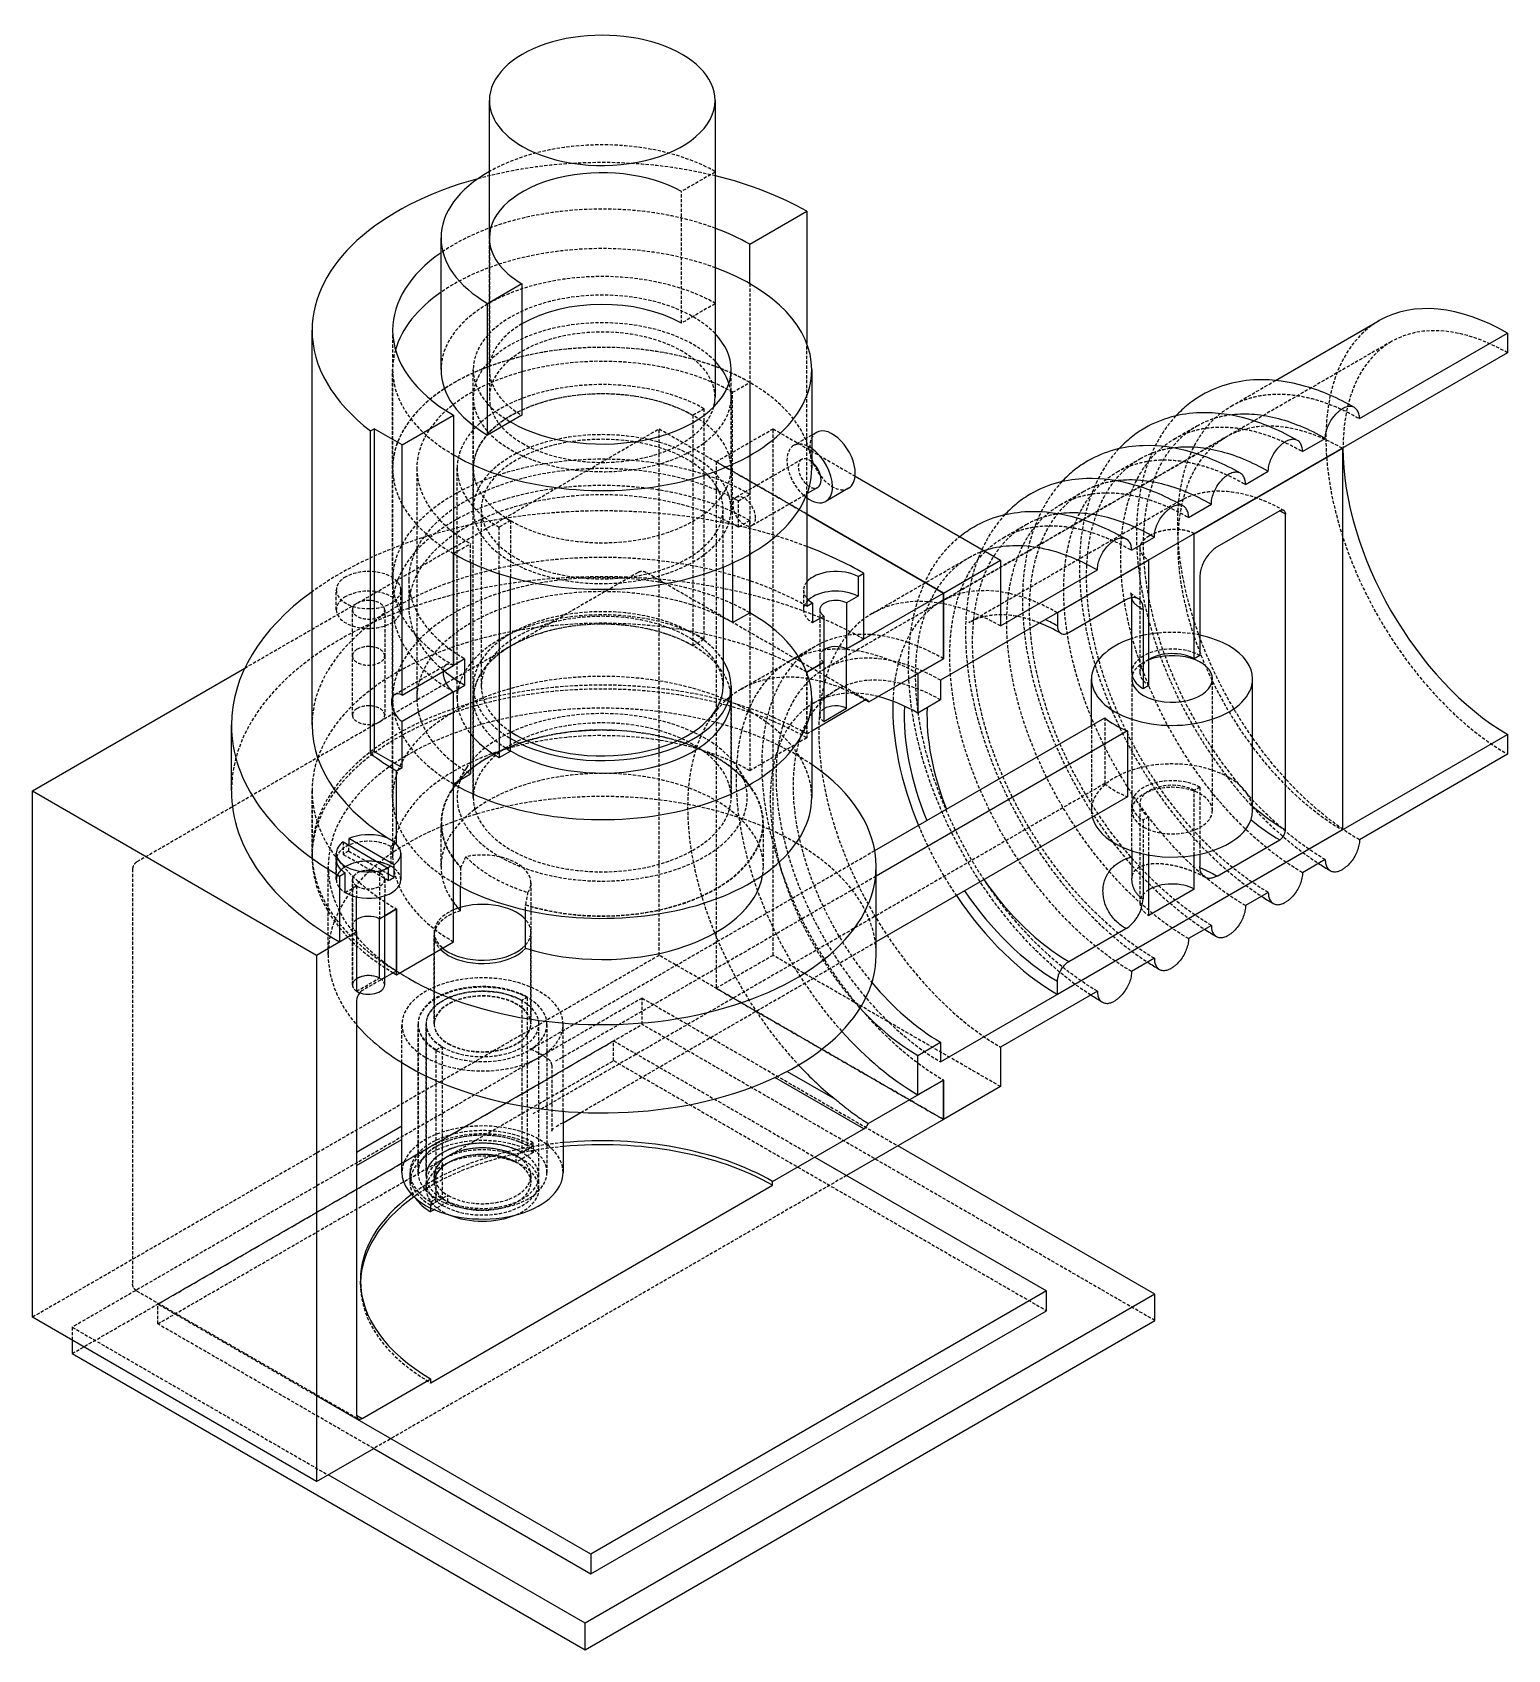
# Model space of a CAD drawing. Extents: x -71 to 112, y -98 to 102.
import ezdxf

# ---------------------------------------------------------------- set-up
doc = ezdxf.new("R2010")
doc.units = 0
doc.linetypes.add('Dash', pattern=[0.6, 0.4, -0.2])
doc.linetypes.add('Solid', pattern=[0])
for name, color, linetype in [('HiddenOutline', 7, 'Dash'), ('HiddenSharp', 7, 'Dash'), ('VisibleOutline', 7, 'Solid'), ('VisibleSharp', 7, 'Solid'), ('VisibleSmooth', 7, 'Solid')]:
    doc.layers.add(name, color=color, linetype=linetype)

msp = doc.modelspace()

# ---------------------------------------------------------------- linework, layer by layer
at = {"layer": 'HiddenOutline'}
for p, q in [((-14, 60.42), (-14, 76.75)), ((-14, 76.75), (-14, 56.99)), ((-26, 65.32), (-26, 0)), ((97.93, 63.9), (27.57, 23.28)), ((-26, 48.17), (-26, 60.42)), ((-16, 48.17), (-16, 60.42)), ((16, 48.17), (16, 60.42)), ((78.05, 55.88), (83.56, 59.07)), ((-16, 56.99), (-16, 43.11)), ((16, 56.99), (16, 43.11)), ((26, 52.29), (23.75, 50.99)), ((70.97, 51.8), (73.8, 53.43)), ((42.07, 31.65), (77.42, 52.06)), ((-26, 34.29), (-26, 48.17)), ((-23, 48.17), (-23, 19.6)), ((-18, 19.6), (-18, 48.17)), ((-16, 19.6), (-16, 48.17)), ((24.75, 49.26), (16.62, 44.57)), ((63.9, 47.72), (66.73, 49.35)), ((18.62, 41.1), (25.42, 45.03)), ((56.83, 43.63), (59.66, 45.27)), ((-15, 43.11), (-15, 21.15)), ((15, 35.91), (15, 43.11)), ((71.65, 44.1), (45.48, 29)), ((49.76, 39.55), (52.59, 41.19)), ((66.72, 38.27), (66.72, 22.87)), ((33.5, 30.16), (45.52, 37.1)), ((4.45, 35.24), (-57.78, -0.69)), ((-24, 34.29), (-24, 31.03)), ((32.96, 19.36), (5.45, 35.24)), ((-32.99, 30.62), (-32.99, 33.07)), ((-24.99, 30.62), (-24.99, 33.07)), ((24.99, 33.07), (24.99, 30.62)), ((-30.99, 24.9), (-30.99, 30.62)), ((-26.99, 30.62), (-26.99, 24.9)), ((-26, 19.6), (-26, 31.03)), ((26.99, 30.62), (26.99, 24.9)), ((-30.99, 17.55), (-30.99, 24.9)), ((-26.99, 24.9), (-26.99, 17.55)), ((17.23, 20.77), (26.43, 26.08)), ((26.43, 26.08), (23.24, 24.24)), ((26.99, 24.9), (26.99, 17.55)), ((-25.75, 20.1), (-19.36, 23.79)), ((-16, 21.15), (-16, 7.35)), ((26.24, 19.05), (29.07, 20.68)), ((65.72, 22.04), (65.72, 5.71)), ((75.72, 5.71), (75.72, 22.04)), ((-26, 7.35), (-26, 19.6)), ((-16, 7.35), (-16, 19.6)), ((16, 19.6), (16, 7.35)), ((16, 7.35), (16, 19.6)), ((60.71, 16.27), (60.71, 5.72)), ((-16.84, 11.02), (-18.66, 8.24)), ((18.66, 8.24), (16.84, 11.02)), ((-36, 0), (-36, 8.16)), ((-36, 8.16), (-36, 0.49)), ((65.72, 0.71), (65.72, 6.53)), ((66.72, 6.54), (66.72, -5.71)), ((-20, -1.22), (-20, 4.16)), ((20, -1.22), (20, 4.16)), ((-58.28, -1.55), (-58.28, -52.99)), ((-34, -12.17), (-34, -1.22)), ((-32.99, -2.86), (-32.99, -0.41)), ((-32.99, -0.41), (-32.99, -2.86)), ((-30.99, -2.86), (-30.99, -15.92)), ((-30.99, -8.57), (-30.99, -2.86)), ((-26.99, -2.86), (-26.99, -4.86)), ((-8.85, -3.27), (-8.85, -20.74)), ((-30.99, -15.92), (-30.99, -8.57)), ((-20.85, -9.39), (-20.85, -20.78)), ((-20.85, -20.74), (-20.85, -9.8)), ((-8.85, -20.78), (-8.85, -9.39)), ((-24.85, -25.56), (-24.85, -20.82)), ((-22.85, -20.74), (-22.85, -39.19)), ((-22.85, -39.19), (-22.85, -20.82)), ((-21.85, -39.6), (-21.85, -20.74)), ((-21.85, -20.78), (-21.85, -39.6)), ((-7.85, -39.6), (-7.85, -20.78)), ((-6.85, -20.82), (-6.85, -39.19)), ((-4.85, -31.6), (-4.85, -20.82)), ((-6.24, -25.89), (-6.24, -34.05)), ((-23.85, -39.19), (-23.85, -39.6)), ((-23.85, -39.6), (-23.85, -40.42)), ((-20.85, -39.6), (-20.85, -40.42)), ((-20.85, -40.42), (-20.85, -39.6)), ((-8.85, -39.6), (-8.85, -40.42)), ((-21.85, -41.19), (-21.85, -40.42)), ((-7.85, -41.19), (-7.85, -40.42)), ((-57.78, -53.86), (-30.27, -69.74)), ((-30, -53.07), (-30, -52.58))]:
    msp.add_line(p, q, dxfattribs=at)
for points, knots in [([(71.2, 54.68), (70.53, 53.97), (69.93, 53.18), (69.4, 52.33), (68.53, 50.94), (67.84, 49.38), (67.33, 47.69), (66.69, 45.51), (66.35, 43.11), (66.3, 40.57), (66.27, 39.02), (66.36, 37.41), (66.55, 35.76), (66.75, 34.11), (67.05, 32.43), (67.45, 30.73), (68.03, 28.32), (68.81, 25.88), (69.79, 23.46), (70.76, 21.05), (71.92, 18.66), (73.24, 16.36), (74.21, 14.67), (75.26, 13.03), (76.39, 11.46), (77.51, 9.88), (78.71, 8.38), (79.96, 6.98), (81.34, 5.41), (82.8, 3.96), (84.3, 2.65), (85.79, 1.34), (87.34, 0.17), (88.9, -0.85)], [0.0539993, 0.0539993, 0.0539993, 0.0539993, 0.091743, 0.091743, 0.091743, 0.1834861, 0.1834861, 0.1834861, 0.3019188, 0.3019188, 0.3019188, 0.3746117, 0.3746117, 0.3746117, 0.4473046, 0.4473046, 0.4473046, 0.5504897, 0.5504897, 0.5504897, 0.6536748, 0.6536748, 0.6536748, 0.7295848, 0.7295848, 0.7295848, 0.8054947, 0.8054947, 0.8054947, 0.8897668, 0.8897668, 0.8897668, 0.9740389, 0.9740389, 0.9740389, 0.9740389]), ([(64.13, 50.6), (63.46, 49.89), (62.86, 49.1), (62.33, 48.25), (61.45, 46.86), (60.77, 45.29), (60.26, 43.6), (59.61, 41.42), (59.27, 39.03), (59.23, 36.49), (59.2, 34.93), (59.29, 33.32), (59.48, 31.68), (59.68, 30.03), (59.98, 28.35), (60.38, 26.65), (60.96, 24.24), (61.74, 21.8), (62.72, 19.38), (63.69, 16.97), (64.85, 14.58), (66.17, 12.28), (67.13, 10.59), (68.19, 8.95), (69.31, 7.37), (70.44, 5.8), (71.63, 4.3), (72.88, 2.89), (74.27, 1.33), (75.73, -0.12), (77.22, -1.43), (78.72, -2.74), (80.26, -3.92), (81.83, -4.93)], [0.0539993, 0.0539993, 0.0539993, 0.0539993, 0.091743, 0.091743, 0.091743, 0.1834861, 0.1834861, 0.1834861, 0.3019188, 0.3019188, 0.3019188, 0.3746117, 0.3746117, 0.3746117, 0.4473046, 0.4473046, 0.4473046, 0.5504897, 0.5504897, 0.5504897, 0.6536748, 0.6536748, 0.6536748, 0.7295848, 0.7295848, 0.7295848, 0.8054947, 0.8054947, 0.8054947, 0.8897668, 0.8897668, 0.8897668, 0.9740389, 0.9740389, 0.9740389, 0.9740389]), ([(57.05, 46.52), (56.39, 45.8), (55.79, 45.02), (55.26, 44.17), (54.38, 42.77), (53.7, 41.21), (53.19, 39.52), (52.54, 37.34), (52.2, 34.95), (52.16, 32.41), (52.13, 30.85), (52.22, 29.24), (52.41, 27.6), (52.6, 25.95), (52.91, 24.27), (53.31, 22.57), (53.89, 20.16), (54.67, 17.71), (55.64, 15.3), (56.62, 12.88), (57.78, 10.5), (59.09, 8.2), (60.06, 6.51), (61.12, 4.86), (62.24, 3.29), (63.37, 1.72), (64.56, 0.22), (65.81, -1.19), (67.2, -2.75), (68.65, -4.2), (70.15, -5.51), (71.65, -6.83), (73.19, -8), (74.76, -9.01)], [0.0539993, 0.0539993, 0.0539993, 0.0539993, 0.091743, 0.091743, 0.091743, 0.1834861, 0.1834861, 0.1834861, 0.3019188, 0.3019188, 0.3019188, 0.3746117, 0.3746117, 0.3746117, 0.4473046, 0.4473046, 0.4473046, 0.5504897, 0.5504897, 0.5504897, 0.6536748, 0.6536748, 0.6536748, 0.7295848, 0.7295848, 0.7295848, 0.8054947, 0.8054947, 0.8054947, 0.8897668, 0.8897668, 0.8897668, 0.9740389, 0.9740389, 0.9740389, 0.9740389]), ([(71.65, 44.1), (72.3, 44.48), (73, 44.78), (73.73, 44.98), (74.47, 45.19), (75.24, 45.31), (76.04, 45.35), (77.37, 45.41), (78.78, 45.23), (80.21, 44.83), (81.65, 44.42), (83.12, 43.79), (84.57, 42.96)], [0, 0, 0, 0, 0.25, 0.25, 0.25, 0.5, 0.5, 0.5, 0.75, 0.75, 0.75, 1, 1, 1, 1]), ([(49.98, 42.43), (49.32, 41.72), (48.72, 40.93), (48.19, 40.09), (47.31, 38.69), (46.62, 37.13), (46.12, 35.44), (45.47, 33.26), (45.13, 30.86), (45.09, 28.33), (45.06, 26.77), (45.15, 25.16), (45.34, 23.51), (45.53, 21.87), (45.83, 20.18), (46.24, 18.49), (46.82, 16.08), (47.6, 13.63), (48.57, 11.22), (49.55, 8.8), (50.71, 6.41), (52.02, 4.11), (52.99, 2.42), (54.05, 0.78), (55.17, -0.79), (56.3, -2.36), (57.49, -3.86), (58.74, -5.27), (60.13, -6.84), (61.58, -8.28), (63.08, -9.6), (64.58, -10.91), (66.12, -12.08), (67.69, -13.1)], [0.0539993, 0.0539993, 0.0539993, 0.0539993, 0.091743, 0.091743, 0.091743, 0.1834861, 0.1834861, 0.1834861, 0.3019188, 0.3019188, 0.3019188, 0.3746117, 0.3746117, 0.3746117, 0.4473046, 0.4473046, 0.4473046, 0.5504897, 0.5504897, 0.5504897, 0.6536748, 0.6536748, 0.6536748, 0.7295848, 0.7295848, 0.7295848, 0.8054947, 0.8054947, 0.8054947, 0.8897668, 0.8897668, 0.8897668, 0.9740389, 0.9740389, 0.9740389, 0.9740389]), ([(60.62, -17.18), (59.06, -16.17), (57.52, -15), (56.03, -13.69), (54.54, -12.39), (53.09, -10.95), (51.7, -9.39), (50.46, -7.99), (49.27, -6.5), (48.14, -4.93), (47.02, -3.37), (45.97, -1.74), (45, -0.05), (43.17, 3.13), (41.64, 6.49), (40.49, 9.86), (39.63, 12.38), (38.98, 14.9), (38.57, 17.35), (38.15, 19.81), (37.97, 22.21), (38.02, 24.49), (38.08, 26.93), (38.42, 29.23), (39.05, 31.34), (39.55, 33.04), (40.24, 34.61), (41.12, 36.01), (41.57, 36.73), (42.06, 37.39), (42.61, 38.01), (43.15, 38.63), (43.74, 39.2), (44.37, 39.71)], [0.0235515, 0.0235515, 0.0235515, 0.0235515, 0.0996952, 0.0996952, 0.0996952, 0.1758389, 0.1758389, 0.1758389, 0.2444257, 0.2444257, 0.2444257, 0.3130126, 0.3130126, 0.3130126, 0.4429124, 0.4429124, 0.4429124, 0.5398648, 0.5398648, 0.5398648, 0.6368173, 0.6368173, 0.6368173, 0.7404183, 0.7404183, 0.7404183, 0.8241611, 0.8241611, 0.8241611, 0.8850255, 0.8850255, 0.8850255, 0.9458899, 0.9458899, 0.9458899, 0.9458899]), ([(5.45, 35.24), (5.4, 35.27), (5.35, 35.29), (5.3, 35.31), (5.24, 35.33), (5.18, 35.34), (5.12, 35.36), (5.06, 35.37), (5.01, 35.37), (4.95, 35.37), (4.9, 35.37), (4.86, 35.37), (4.81, 35.36), (4.76, 35.35), (4.72, 35.34), (4.67, 35.33), (4.63, 35.32), (4.59, 35.31), (4.55, 35.29), (4.52, 35.28), (4.48, 35.26), (4.45, 35.24)], [0, 0, 0, 0, 0.2, 0.2, 0.2, 0.3, 0.3, 0.3, 0.4, 0.4, 0.4, 0.5, 0.5, 0.5, 0.6, 0.6, 0.6, 0.8, 0.8, 0.8, 1, 1, 1, 1]), ([(65.54, 32.74), (65.54, 32.74), (65.54, 32.74), (65.56, 32.72), (65.57, 32.7), (65.63, 32.64), (65.7, 32.58), (65.86, 32.45), (65.96, 32.37), (66.2, 32.2), (66.34, 32.12), (66.49, 32.03)], [0, 0, 0, 0, 0.125, 0.125, 0.25, 0.25, 0.5, 0.5, 0.75, 0.75, 1, 1, 1, 1]), ([(65.71, 32.16), (65.71, 32.26), (65.69, 32.36), (65.66, 32.45), (65.64, 32.53), (65.61, 32.6), (65.59, 32.66), (65.56, 32.71), (65.54, 32.74), (65.54, 32.74)], [0.0744439, 0.0744439, 0.0744439, 0.0744439, 0.2872219, 0.2872219, 0.2872219, 0.5, 0.5, 0.5, 1, 1, 1, 1]), ([(54.29, 28.98), (53.23, 29.39), (52.21, 29.68), (51.24, 29.84), (50.27, 30), (49.35, 30.04), (48.51, 29.95), (47.94, 29.89), (47.41, 29.78), (46.9, 29.62), (46.4, 29.46), (45.93, 29.26), (45.48, 29)], [0.144428, 0.144428, 0.144428, 0.144428, 0.322214, 0.322214, 0.322214, 0.5, 0.5, 0.5, 0.75, 0.75, 0.75, 1, 1, 1, 1]), ([(-57.78, -0.69), (-57.83, -0.72), (-57.89, -0.76), (-57.94, -0.81), (-58, -0.87), (-58.06, -0.93), (-58.1, -1), (-58.15, -1.07), (-58.19, -1.14), (-58.21, -1.21), (-58.25, -1.32), (-58.28, -1.44), (-58.28, -1.55)], [0, 0, 0, 0, 0.22588, 0.22588, 0.22588, 0.45176, 0.45176, 0.45176, 0.67764, 0.67764, 0.67764, 1, 1, 1, 1]), ([(74.8, -2.56), (74.65, -2.48), (74.49, -2.39), (74.32, -2.31), (74.15, -2.22), (73.97, -2.14), (73.78, -2.05), (73.45, -1.91), (73.11, -1.77), (72.74, -1.64), (72.4, -1.52), (72.04, -1.41), (71.67, -1.31), (71.31, -1.21), (70.94, -1.12), (70.56, -1.06), (70.23, -1), (69.9, -0.95), (69.57, -0.92), (69.25, -0.89), (68.93, -0.88), (68.62, -0.89), (68.22, -0.9), (67.85, -0.95), (67.52, -1.02), (67.19, -1.09), (66.9, -1.2), (66.68, -1.31), (66.51, -1.4), (66.37, -1.49), (66.26, -1.58), (66.15, -1.68), (66.06, -1.77), (65.99, -1.86), (65.9, -1.99), (65.83, -2.11), (65.79, -2.24), (65.74, -2.38), (65.72, -2.52), (65.72, -2.66)], [0, 0, 0, 0, 0.062001, 0.062001, 0.062001, 0.124001, 0.124001, 0.124001, 0.248002, 0.248002, 0.248002, 0.310003, 0.310003, 0.310003, 0.372003, 0.372003, 0.372003, 0.434004, 0.434004, 0.434004, 0.496004, 0.496004, 0.496004, 0.558005, 0.558005, 0.558005, 0.620006, 0.620006, 0.620006, 0.682006, 0.682006, 0.682006, 0.744007, 0.744007, 0.744007, 0.868008, 0.868008, 0.868008, 1, 1, 1, 1]), ([(-8.73, -23.82), (-8.73, -23.82), (-8.74, -23.82), (-8.74, -23.83), (-8.75, -23.83), (-8.77, -23.84), (-8.78, -23.84), (-8.81, -23.86), (-8.85, -23.87), (-8.89, -23.87), (-8.91, -23.88), (-8.94, -23.87), (-8.95, -23.87), (-8.97, -23.87), (-8.98, -23.87), (-8.98, -23.87)], [0, 0, 0, 0, 0.25, 0.25, 0.25, 0.5, 0.5, 0.5, 0.75, 0.75, 0.75, 0.875, 0.875, 0.875, 1, 1, 1, 1]), ([(-6.43, -25.34), (-6.57, -25.22), (-6.72, -25.1), (-7.17, -24.78), (-7.5, -24.58), (-8.2, -24.2), (-8.58, -24.03), (-8.98, -23.87)], [0, 0, 0, 0, 0.20936, 0.20936, 0.60468, 0.60468, 1, 1, 1, 1]), ([(-6.24, -25.89), (-6.24, -25.88), (-6.25, -25.86), (-6.25, -25.83), (-6.25, -25.8), (-6.26, -25.77), (-6.27, -25.73), (-6.27, -25.69), (-6.29, -25.65), (-6.3, -25.6), (-6.32, -25.53), (-6.36, -25.45), (-6.39, -25.4), (-6.4, -25.38), (-6.41, -25.37), (-6.41, -25.36), (-6.43, -25.34), (-6.44, -25.33), (-6.44, -25.33)], [0, 0, 0, 0, 0.170357, 0.170357, 0.170357, 0.340714, 0.340714, 0.340714, 0.528538, 0.528538, 0.528538, 0.767589, 0.767589, 0.767589, 0.829643, 0.829643, 0.829643, 1, 1, 1, 1]), ([(-6.24, -34.07), (-6.24, -34.07), (-6.24, -34.05), (-6.24, -34.02), (-6.22, -33.98), (-6.2, -33.92), (-6.16, -33.85), (-6.13, -33.81), (-6.09, -33.77), (-6.05, -33.73), (-6.02, -33.7), (-6, -33.68), (-5.97, -33.66), (-5.94, -33.64), (-5.91, -33.62), (-5.9, -33.62)], [0, 0, 0, 0, 0.25, 0.25, 0.25, 0.5, 0.5, 0.5, 0.75, 0.75, 0.75, 0.875, 0.875, 0.875, 1, 1, 1, 1]), ([(-57.78, -53.86), (-57.83, -53.82), (-57.89, -53.78), (-57.94, -53.73), (-58, -53.68), (-58.06, -53.61), (-58.1, -53.54), (-58.15, -53.48), (-58.19, -53.4), (-58.21, -53.33), (-58.25, -53.22), (-58.28, -53.11), (-58.28, -52.99)], [0, 0, 0, 0, 0.22588, 0.22588, 0.22588, 0.45176, 0.45176, 0.45176, 0.67764, 0.67764, 0.67764, 1, 1, 1, 1])]:
    msp.add_open_spline(points, degree=3, knots=knots, dxfattribs=at)
for points in [[(-6.44, -25.33), (-6.44, -25.33), (-6.43, -25.33), (-6.43, -25.34)], [(-6.24, -34.05), (-6.24, -34.06), (-6.24, -34.07), (-6.24, -34.07)]]:
    msp.add_open_spline(points, degree=3, dxfattribs=at)
at = {"layer": 'HiddenSharp'}
for p, q in [((14, 84.92), (9.83, 82.51)), ((9.83, 66.18), (9.83, 82.51)), ((18.31, 71.08), (18.31, 37.52)), ((14, 68.59), (9.83, 66.18)), ((25.39, 44.93), (25.39, 63.67)), ((16.19, 57.6), (18.31, 58.83)), ((18.31, 58.83), (18.31, 44.95)), ((16.19, 36.43), (16.19, 57.6)), ((12.66, 55.56), (11.24, 54.75)), ((11.24, 54.75), (11.24, 26.17)), ((12.66, 26.99), (12.66, 55.56)), ((-44.35, 23.39), (7.07, 53.07)), ((7.07, -12.25), (7.07, 53.07)), ((7.07, 53.07), (25.39, 42.5)), ((14.14, 48.99), (21.21, 53.07)), ((21.21, -12.25), (21.21, 53.07)), ((21.21, 53.07), (31.39, 47.19)), ((25.39, 42.5), (14.14, 48.99)), ((14.14, 48.99), (14.14, -16.33)), ((16.9, 44.13), (18.31, 44.95)), ((16.9, 40.87), (16.9, 44.13)), ((-11.38, 41.68), (-12.8, 40.87)), ((-12.8, 35.11), (-12.8, 40.87)), ((-11.38, 41.68), (-11.38, 34.68)), ((18.31, 41.68), (16.9, 40.87)), ((18.31, 37.52), (18.31, 41.68)), ((-18.46, 37.6), (-16.33, 38.82)), ((-16.33, 36.49), (-16.33, 38.82)), ((18.31, 30.25), (18.31, 10.66)), ((11.24, 26.17), (12.66, 26.99)), ((25.39, 15.23), (25.39, 22.84)), ((25.39, 22.84), (25.39, 14.74)), ((62.37, 17.23), (62.37, 9.06)), ((25.39, 14.74), (18.31, 10.66)), ((25.39, 15.23), (26, 15.58)), ((62.37, 9.06), (-8.61, -31.92)), ((74.17, 8.61), (73.47, 8.21)), ((73.47, 0.17), (73.47, 8.21)), ((74.17, 8.61), (74.17, 0.3)), ((67.82, 4.94), (67.11, 4.53)), ((67.11, 4.53), (67.11, 0.33)), ((67.82, 0.19), (67.82, 4.94)), ((-32.15, 1.82), (-32.15, 0.27)), ((-26.54, -2.97), (-32.15, 0.27)), ((-31.44, 0.68), (-31.44, 1.42)), ((-31.44, 0.68), (-26.54, -2.15)), ((-25.6, 1.63), (-26.23, 1.27)), ((-26.23, 1.27), (-26.23, -1.18)), ((-8.61, -23.75), (33.83, 0.75)), ((-26.23, -1.18), (-27.65, -2)), ((-27.65, -2), (-27.65, -7.72)), ((-17.59, -1.33), (-17.59, -3.7)), ((-31.89, -4.45), (-30.47, -3.63)), ((-30.47, -3.63), (-30.47, -5)), ((34, -2.42), (-5.79, -25.39)), ((-9.51, -6.62), (-9.51, -5.99)), ((-26.99, -7.34), (-27.65, -7.72)), ((-27.65, -7.72), (-26.99, -7.34)), ((-17.59, -6.72), (-17.59, -6.31)), ((-2.64, -31.74), (34, -10.58)), ((7.07, -12.25), (-70.71, -57.15)), ((42.36, -32.62), (7.07, -12.25)), ((21.21, -12.25), (14.14, -16.33)), ((49.43, -28.54), (21.21, -12.25)), ((-30.47, -16.7), (-27.65, -15.07)), ((-26.99, -15.01), (-29.77, -16.62)), ((4.95, -17.55), (-65.76, -58.38)), ((-9.26, -17.43), (-9.97, -17.84)), ((-9.97, -17.84), (-9.97, -36.7)), ((-9.26, -35.89), (-9.26, -17.43)), ((4.95, -20.82), (4.95, -17.55)), ((4.95, -17.55), (36.7, -35.89)), ((14.14, -16.33), (42.36, -32.62)), ((-65.76, -61.65), (4.95, -20.82)), ((68.59, -57.56), (4.95, -20.82)), ((-55.15, -55.52), (1.41, -22.86)), ((-20.58, -23.96), (-19.87, -23.56)), ((-20.58, -42.42), (-20.58, -23.96)), ((-19.87, -23.56), (-19.87, -42.42)), ((1.41, -25.31), (1.41, -22.86)), ((1.41, -22.86), (26.38, -37.27)), ((-55.15, -57.97), (1.41, -25.31)), ((1.41, -25.31), (55.15, -56.34)), ((-4.85, -33.01), (-5.79, -33.55)), ((-10.68, -37.11), (-8.56, -35.89)), ((-9.97, -36.7), (-8.56, -35.89)), ((-8.56, -35.48), (-9.26, -35.89)), ((-8.56, -35.89), (-8.56, -35.48)), ((-8.56, -35.89), (-8.56, -36.7)), ((-8.56, -36.7), (-10.68, -37.93)), ((-10.68, -37.93), (-10.68, -37.11)), ((30.33, -39.56), (-28.35, -73.44)), ((-21.28, -43.23), (-19.16, -42.01)), ((-19.16, -42.82), (-19.16, -42.01)), ((-19.87, -42.42), (-21.28, -43.23)), ((-21.28, -42.83), (-20.58, -42.42)), ((-21.28, -42.83), (-21.28, -43.23)), ((-21.28, -43.61), (-21.28, -43.23)), ((-19.16, -42.82), (-20.86, -43.81)), ((-35.43, -66.91), (-55.15, -55.52)), ((-55.15, -57.97), (-55.15, -55.52)), ((-28.35, -73.44), (-55.15, -57.97)), ((-65.76, -58.38), (-65.76, -60.01)), ((-65.76, -58.38), (-34.01, -76.71))]:
    msp.add_line(p, q, dxfattribs=at)
for centre, major_axis, start_param, end_param in [((0, 76.75), (20, 0), 0.795399, 2.346194), ((0, 65.32), (36, 0), 1.169222, 2.013667), ((0, 65.32), (26, 0), 0.998931, 2.448433), ((0, 60.42), (26, 0), 0.998931, 2.448433), ((0, 60.42), (20, 0), 0.790398, 3.141593), ((0, 60.42), (16, 0), 0.505361, 3.141593), ((0, 56.99), (16, 0), 0.505361, 3.141593), ((112.43, 38.78), (16, -27.71), 3.141593, 5.494662), ((0, 48.17), (26, 0), 0.789244, 3.141593), ((0, 60.42), (14, 0), 2.363337, 3.141593), ((0, 56.99), (14, 0), 0, 3.141593), ((112.43, 38.78), (-14.5, 25.11), 5.501235, 6.283185), ((0, 48.17), (26, 0), 0, 3.141593), ((0, 60.42), (26, 0), 2.977681, 3.141593), ((0, 48.17), (23, 0), 0.789746, 3.141593), ((112.43, 38.78), (-14.5, 25.11), 0, 0.78195), ((0, 60.42), (26, 0), 3.141593, 3.923145), ((0, 60.42), (16, 0), 3.141593, 3.920741), ((0, 60.42), (14, 0), 3.141593, 3.919848), ((0, 48.17), (18, 0), 0.790954, 3.141593), ((0, 56.99), (16, 0), 0, 0.186698), ((0, 48.17), (16, 0), 0.791648, 3.141593), ((0, 48.17), (16, 0), 0, 3.141593), ((0, 56.99), (16, 0), 3.141593, 3.926991), ((0, 56.99), (14, 0), 3.141593, 3.926991), ((0, 56.99), (16, 0), 3.926991, 6.283185), ((0, 56.99), (14, 0), 3.926991, 6.133996), ((91.92, 26.94), (14.5, -25.11), 2.359643, 3.141593), ((0, 43.11), (16, 0), 0, 3.141593), ((28.58, 49.16), (-2, 3.46), 0, 3.141593), ((0, 34.29), (26, 0), 0.789244, 3.141593), ((0, 43.11), (15, 0), 0, 3.141593), ((25.75, 47.53), (-2, 3.46), 0, 2.225823), ((25.75, 47.53), (-2, 3.46), 5.410255, 6.283185), ((91.92, 26.94), (14.5, -25.11), 3.141593, 5.494339), ((0, 48.17), (26, 0), 3.141593, 3.923145), ((0, 48.17), (26, 0), 3.141593, 3.923145), ((0, 34.29), (24, 0), 0.789565, 3.141593), ((0, 48.17), (23, 0), 3.141593, 3.922643), ((0, 48.17), (18, 0), 3.141593, 3.921435), ((0, 48.17), (16, 0), 3.141593, 3.926991), ((0, 48.17), (16, 0), 3.141593, 3.920741), ((0, 48.17), (16, 0), 3.926991, 6.283185), ((25.75, 47.53), (-1, 1.73), 0, 3.141593), ((25.75, 47.53), (-1, 1.73), 5.322044, 6.283185), ((0, 31.03), (26, 0), 0.789244, 3.141593), ((0, 16.33), (46, 0), 0.986217, 2.469642), ((0, 31.03), (24, 0), 0.789565, 3.141593), ((17.62, 42.83), (-1, 1.73), 0, 3.141593), ((17.62, 42.83), (-1, 1.73), 3.926991, 6.283185), ((0, 43.11), (16, 0), 3.141593, 3.926991), ((0, 43.11), (15, 0), 3.141593, 3.926991), ((0, 43.11), (16, 0), 3.926991, 6.283185), ((0, 43.11), (15, 0), 3.926991, 6.283185), ((17.62, 42.83), (-1, 1.73), 3.141593, 3.926991), ((0, 16.33), (36, 0), 0.788176, 3.141593), ((0, 8.16), (46, 0), 0.787572, 3.141593), ((-28.99, 33.07), (-4, 0), 5.497787, 6.283185), ((-28.99, 33.07), (-4, 0), 3.141593, 5.497787), ((0, 19.6), (26, 0), 0.789244, 3.141593), ((0, 19.6), (26, 0), 0.789244, 3.141593), ((0, 34.29), (26, 0), 3.141593, 3.923145), ((0, 34.29), (24, 0), 3.141593, 3.922824), ((-28.99, 33.07), (-4, 0), 0, 3.141593), ((-28.99, 30.62), (-4, 0), 5.497787, 6.283185), ((-28.99, 30.62), (-4, 0), 3.141593, 5.497787), ((0, 19.6), (23, 0), 0.860348, 3.141593), ((28.99, 33.07), (-4, 0), 5.83581, 6.283185), ((28.99, 33.07), (-4, 0), 0, 0.447375), ((49.5, 2.45), (16, -27.71), 2.359319, 3.141593), ((56.57, 6.53), (14.5, -25.11), 2.359643, 3.141593), ((0, 8.16), (36, 0), 0.788176, 3.141593), ((0, 8.16), (36, 0), 0.788176, 3.141593), ((-28.99, 30.62), (-4, 0), 0, 3.141593), ((-28.99, 30.62), (-2, 0), 5.497787, 6.283185), ((-28.99, 30.62), (-2, 0), 0, 3.141593), ((-28.99, 30.62), (-2, 0), 3.141593, 5.497787), ((0, 31.03), (26, 0), 3.141593, 3.923145), ((0, 31.03), (24, 0), 3.141593, 3.755421), ((0, 19.6), (18, 0), 0.790954, 3.141593), ((0, 21.15), (16, 0), 0.355421, 3.141593), ((0, 21.15), (15, 0), 0, 3.141593), ((28.99, 30.62), (-4, 0), 5.724195, 6.283185), ((28.99, 30.62), (-4, 0), 0, 0.760396), ((49.5, 2.45), (16, -27.71), 3.141593, 5.494662), ((56.57, 6.53), (14.5, -25.11), 3.141593, 3.888659), ((0, 19.6), (16, 0), 0.791648, 3.141593), ((0, 19.6), (16, 0), 0, 3.141593), ((42.43, -1.63), (16, -27.71), 2.359319, 3.141593), ((42.43, -1.63), (-16, 27.71), 5.500912, 6.283185), ((-28.99, 24.9), (-2, 0), 3.141593, 5.497787), ((-28.99, 24.9), (-2, 0), 3.141593, 5.497787), ((39.24, -3.47), (-16, 27.71), 5.500912, 6.283185), ((70.71, 22.05), (-10, 0), 4.358662, 5.235171), ((-28.99, 24.9), (-2, 0), 5.497787, 6.283185), ((-28.99, 24.9), (-2, 0), 5.497787, 6.283185), ((-28.99, 24.9), (-2, 0), 0, 3.141593), ((-28.99, 24.9), (-2, 0), 0, 3.141593), ((39.24, -3.47), (-16, 27.71), 0, 1.922379), ((42.43, -1.63), (16, -27.71), 3.141593, 5.494662), ((42.43, -1.63), (-16, 27.71), 0, 2.353069), ((28.99, 24.9), (-2, 0), 5.547808, 6.283185), ((28.99, 24.9), (-2, 0), 5.547808, 6.283185), ((28.99, 24.9), (-2, 0), 0, 0.735377), ((28.99, 24.9), (-2, 0), 0, 0.735377), ((42.07, -1.84), (-14.5, 25.11), 5.501235, 6.283185), ((70.72, 22.86), (-5, 0), 3.948993, 6.283185), ((70.72, 22.04), (5, 0), 2.189096, 2.999696), ((70.72, 22.87), (-4, 0), 5.52279, 6.283185), ((0, 0.49), (36, 0), 0.788176, 3.141593), ((0, 0), (36, 0), 0.788176, 3.141593), ((0, 7.35), (26, 0), 0, 3.141593), ((33.23, -6.94), (16, -27.71), 2.514474, 3.141593), ((42.07, -1.84), (-14.5, 25.11), 0, 2.352746), ((42.07, -1.84), (-13, 22.52), 5.501633, 6.283185), ((70.72, 22.87), (-4, 0), 0, 0.760396), ((0, 21.15), (16, 0), 3.141593, 3.920741), ((0, 21.15), (15, 0), 3.141593, 3.850695), ((33.23, -6.94), (16, -27.71), 3.141593, 5.09503), ((42.07, -1.84), (-13, 22.52), 0, 1.869058), ((39.24, -3.47), (-13, 22.52), 5.77371, 6.283185), ((0, -1.22), (34, 0), 0.700212, 3.141593), ((-28.99, 17.55), (-2, 0), 5.497787, 6.283185), ((-28.99, 17.55), (-2, 0), 3.141593, 5.497787), ((0, 19.6), (26, 0), 3.141593, 3.923145), ((0, 19.6), (26, 0), 3.141593, 3.923145), ((0, 19.6), (23, 0), 3.141593, 3.922643), ((0, 19.6), (18, 0), 3.141593, 3.575226), ((0, 19.6), (16, 0), 3.141593, 3.920741), ((0, 19.6), (16, 0), 3.141593, 3.920741), ((39.24, -3.47), (-13, 22.52), 0, 1.951171), ((28.99, 17.55), (-2, 0), 5.547808, 6.283185), ((-28.99, 17.55), (-2, 0), 0, 3.141593), ((0, 0), (26, 0), 0.789244, 3.141593), ((0, 4.16), (20, 0), 0, 3.141593), ((0, 7.35), (18, 0), 0.361367, 2.780226), ((0, 7.35), (16, 0), 0, 3.141593), ((0, 7.35), (16, 0), 0, 3.141593), ((28.99, 17.55), (-2, 0), 0, 0.735377), ((0, 4.16), (19.95, 0), 0.361367, 2.780226), ((0, -1.22), (20, 0), 0, 3.141593), ((0, 7.35), (18, 0), 2.780226, 3.926991), ((0, 7.35), (18, 0), 3.926991, 6.644552), ((70.71, 5.72), (-10, 0), 3.926991, 6.283185), ((0, 8.16), (36, 0), 3.141593, 3.924213), ((0, 8.16), (36, 0), 3.141593, 3.924213), ((0, -12.17), (34, 0), 0, 3.141593), ((0, 4.16), (19.95, 0), 2.780226, 3.637366), ((0, 4.16), (19.95, 0), 4.216615, 6.644552), ((70.71, 12.25), (-10, 0), 0.58404, 0.986756), ((70.72, 6.53), (-5, 0), 3.948993, 6.283185), ((70.72, 5.71), (5, 0), 0, 3.141593), ((70.72, 6.54), (-4, 0), 3.951993, 6.283185), ((70.71, 5.72), (-10, 0), 3.141593, 3.926991), ((0, 7.35), (26, 0), 3.141593, 3.923145), ((0, 7.35), (16, 0), 3.141593, 3.926991), ((0, 7.35), (16, 0), 3.141593, 3.926991), ((0, 7.35), (16, 0), 3.926991, 6.283185), ((0, 7.35), (16, 0), 3.926991, 6.283185), ((70.72, 6.53), (-5, 0), 0, 0.763396), ((70.72, 6.54), (-4, 0), 0, 0.760396), ((0, 4.16), (20, 0), 3.141593, 3.637304), ((0, 4.16), (20, 0), 4.216678, 6.283185), ((70.71, 5.72), (-10, 0), 0, 0.141897), ((70.72, 5.71), (5, 0), 3.141593, 3.926991), ((70.72, 5.71), (5, 0), 3.926991, 6.283185), ((-28.99, -0.41), (-4, 0), 3.951993, 6.283185), ((56.57, 6.53), (14.5, -25.11), 4.491141, 4.834608), ((0, 0.49), (36, 0), 3.141593, 3.924213), ((-28.99, -1.14), (-4, 0), 5.372459, 5.623115), ((-14.85, -3.27), (6, 0), 0, 1.920135), ((0, 0), (36, 0), 3.141593, 3.907545), ((0, -1.22), (34, 0), 3.141593, 3.879915), ((-28.99, -2.86), (-4, 0), 3.951993, 6.283185), ((-28.99, -2.86), (-4, 0), 3.141593, 6.283185), ((-28.99, -2.86), (-2, 0), 3.977012, 6.283185), ((-28.99, -2.86), (-2, 0), 3.141593, 6.283185), ((0, 0), (26, 0), 3.141593, 3.923145), ((0, -1.22), (20, 0), 3.141593, 3.537187), ((-14.85, -4.41), (6, 0), 2.037337, 2.045673), ((0, 5.31), (19.25, 0), 3.640569, 3.926991), ((0, -1.22), (20, 0), 6.18961, 6.283185), ((-28.99, -2.86), (-4, 0), 0, 0.760396), ((-28.99, -2.86), (-4, 0), 0, 0.760396), ((-28.99, -2.86), (-2, 0), 0, 0.735377), ((-28.99, -2.86), (-2, 0), 0, 0.785398), ((-28.99, -2.86), (-2, 0), 0.785398, 3.141593), ((0, 5.31), (19.25, 0), 3.926991, 4.213412), ((-14.85, -3.27), (6, 0), 5.933847, 6.283185), ((-14.85, -4.41), (6, 0), 5.808309, 5.816645), ((70.72, -5.71), (-4, 0), 5.52279, 6.283185), ((70.72, -5.71), (-4, 0), 0, 0.760396), ((-28.99, -8.57), (-2, 0), 5.547808, 6.283185), ((-28.99, -8.57), (-2, 0), 5.547808, 6.283185), ((-14.85, -9.39), (6, 0), 2.215571, 3.141593), ((-14.85, -9.8), (6, 0), 2.045673, 3.141593), ((0, -1.22), (20, 0), 3.606304, 3.637304), ((-14.85, -9.39), (6, 0), 0, 0.474876), ((-28.99, -8.57), (-2, 0), 0, 0.735377), ((-28.99, -8.57), (-2, 0), 0, 0.735377), ((-14.85, -9.39), (6, 0), 3.141593, 3.742615), ((-14.85, -9.8), (6, 0), 3.141593, 3.657058), ((-14.85, -9.39), (6, 0), 5.808309, 6.283185), ((0, -12.17), (34, 0), 3.141593, 3.600895), ((-28.99, -15.92), (-2, 0), 3.141593, 6.283185), ((-28.99, -15.92), (-2, 0), 5.547808, 6.283185), ((-28.99, -15.92), (-2, 0), 0, 0.735377), ((-28.99, -15.92), (-2, 0), 0, 0.735377), ((-14.85, -20.82), (10, 0), 0, 3.141593), ((-14.85, -20.74), (8, 0), 0.797898, 3.141593), ((-14.85, -20.82), (8, 0), 0, 3.141593), ((-29.77, -17.43), (-0.5, -0.866), 3.926991, 4.39458), ((-14.85, -20.74), (7, 0), 0.799684, 3.141593), ((-14.85, -20.78), (7, 0), 0, 3.141593), ((-14.85, -20.74), (6, 0), 0, 3.141593), ((-14.85, -20.78), (6, 0), 0, 3.141593), ((-14.85, -20.82), (10, 0), 3.141593, 3.926991), ((-14.85, -20.74), (8, 0), 3.141593, 3.91449), ((-14.85, -20.82), (8, 0), 3.141593, 3.926991), ((-14.85, -20.82), (10, 0), 3.926991, 6.283185), ((-14.85, -20.74), (7, 0), 3.141593, 3.912705), ((-14.85, -20.78), (7, 0), 3.141593, 3.926991), ((-14.85, -20.74), (6, 0), 3.141593, 3.926991), ((-14.85, -20.78), (6, 0), 3.141593, 3.926991), ((-14.85, -20.82), (8, 0), 3.926991, 6.283185), ((-14.85, -20.78), (7, 0), 3.926991, 6.283185), ((-14.85, -20.74), (6, 0), 3.926991, 6.283185), ((-14.85, -20.78), (6, 0), 3.926991, 6.283185), ((-14.85, -39.19), (10, 0), 0, 3.141593), ((-14.85, -39.19), (9, 0), 0.79651, 3.141593), ((-14.85, -39.6), (9, 0), 0.79651, 3.141593), ((-14.85, -39.6), (9, 0), 0.79651, 3.141593), ((-14.85, -40.42), (9, 0), 0.79651, 3.141593), ((0, -52.58), (30, 0), 1.73315, 2.479111), ((0, -53.07), (30, 0), 1.73315, 2.463926), ((-14.85, -39.19), (8, 0), 0.797898, 3.141593), ((-14.85, -39.19), (8, 0), 0, 3.141593), ((-14.85, -39.6), (7, 0), 0.799684, 3.141593), ((-14.85, -39.6), (7, 0), 0, 3.141593), ((-14.85, -39.6), (6, 0), 0.802066, 3.141593), ((-14.85, -39.6), (6, 0), 0, 3.141593), ((-14.85, -40.42), (7, 0), 0, 3.141593), ((-14.85, -41.19), (7, 0), 0, 3.141593), ((-14.85, -40.42), (6, 0), 0.802066, 3.141593), ((-14.85, -40.42), (6, 0), 0, 3.141593), ((-14.85, -39.19), (9, 0), 3.141593, 3.915879), ((-14.85, -39.6), (9, 0), 3.141593, 3.915879), ((-14.85, -39.6), (9, 0), 3.141593, 3.915879), ((-14.85, -39.19), (8, 0), 3.141593, 3.91449), ((-14.85, -39.19), (8, 0), 3.141593, 3.926991), ((-14.85, -39.6), (7, 0), 3.141593, 3.926991), ((-14.85, -39.6), (7, 0), 3.141593, 3.912705), ((-14.85, -39.6), (6, 0), 3.141593, 3.910323), ((-14.85, -39.6), (6, 0), 3.141593, 3.926991), ((-14.85, -39.19), (8, 0), 3.926991, 6.283185), ((-14.85, -39.6), (7, 0), 3.926991, 6.283185), ((-14.85, -39.6), (6, 0), 3.926991, 6.283185), ((-14.85, -40.42), (9, 0), 3.141593, 3.531111), ((-14.85, -40.42), (7, 0), 3.141593, 3.926991), ((-14.85, -41.19), (7, 0), 3.141593, 3.926991), ((-14.85, -40.42), (6, 0), 3.141593, 3.910323), ((-14.85, -40.42), (6, 0), 3.141593, 3.926991), ((-14.85, -40.42), (7, 0), 3.926991, 6.283185), ((-14.85, -40.42), (6, 0), 3.926991, 6.283185), ((-14.85, -41.19), (7, 0), 5.349369, 6.283185), ((-14.85, -41.19), (7, 0), 3.926991, 4.075409), ((0, -53.07), (30, 0), 3.12745, 3.141593), ((0, -53.07), (30, 0), 3.141593, 3.923657)]:
    msp.add_ellipse(centre, major_axis=major_axis, ratio=0.57735, start_param=start_param, end_param=end_param, dxfattribs=at)
for points, knots in [([(78.05, 55.88), (78.57, 56.18), (79.11, 56.44), (80.25, 56.86), (80.85, 57.03), (82.07, 57.27), (82.71, 57.34), (84.01, 57.4), (84.67, 57.38), (86.03, 57.24), (86.73, 57.13), (88.14, 56.82), (88.86, 56.61), (90.3, 56.11), (91.03, 55.82), (92.5, 55.14), (93.24, 54.76), (93.97, 54.34)], [0.7499984, 0.7499984, 0.7499984, 0.7499984, 0.7811243, 0.7811243, 0.8122501, 0.8122501, 0.8433759, 0.8433759, 0.8745017, 0.8745017, 0.9056276, 0.9056276, 0.9367534, 0.9367534, 0.9678792, 0.9678792, 0.999005, 0.999005, 0.999005, 0.999005]), ([(93.97, 2.08), (92.59, 2.89), (91.2, 3.84), (88.48, 6.01), (87.14, 7.22), (84.56, 9.87), (83.31, 11.31), (80.95, 14.36), (79.84, 15.97), (77.7, 19.45), (76.68, 21.34), (74.9, 25.19), (74.13, 27.15), (72.86, 31.04), (72.37, 32.99), (71.85, 35.83), (71.71, 36.77), (71.51, 38.61), (71.45, 39.52), (71.41, 41.29), (71.42, 42.16), (71.52, 43.84), (71.61, 44.65), (71.87, 46.22), (72.03, 46.98), (72.43, 48.43), (72.67, 49.12), (73.21, 50.44), (73.52, 51.06), (74.21, 52.22), (74.58, 52.76), (75.4, 53.76), (75.83, 54.22), (76.77, 55.04), (77.27, 55.41), (77.88, 55.78), (77.96, 55.83), (78.05, 55.88)], [0.000995, 0.000995, 0.000995, 0.000995, 0.0595006, 0.0595006, 0.1180062, 0.1180062, 0.1765118, 0.1765118, 0.2350174, 0.2350174, 0.298765, 0.298765, 0.3625126, 0.3625126, 0.4262602, 0.4262602, 0.4581341, 0.4581341, 0.4900079, 0.4900079, 0.5218816, 0.5218816, 0.5537553, 0.5537553, 0.585629, 0.585629, 0.6175027, 0.6175027, 0.6493764, 0.6493764, 0.6812502, 0.6812502, 0.7131239, 0.7131239, 0.7449976, 0.7449976, 0.7499984, 0.7499984, 0.7499984, 0.7499984]), ([(73.8, 53.43), (74.41, 53.78), (75.05, 54.07), (76.4, 54.53), (77.11, 54.7), (77.84, 54.8)], [0.74999843, 0.74999843, 0.74999843, 0.74999843, 0.7863131, 0.7863131, 0.82262777, 0.82262777, 0.82262777, 0.82262777]), ([(89.73, -0.37), (88.35, 0.44), (86.96, 1.39), (84.24, 3.56), (82.9, 4.77), (80.31, 7.42), (79.07, 8.86), (76.71, 11.91), (75.6, 13.52), (73.46, 17.01), (72.44, 18.9), (70.66, 22.74), (69.89, 24.7), (68.62, 28.59), (68.13, 30.54), (67.61, 33.38), (67.47, 34.32), (67.27, 36.17), (67.21, 37.07), (67.16, 38.84), (67.18, 39.71), (67.28, 41.39), (67.37, 42.2), (67.62, 43.78), (67.79, 44.53), (68.19, 45.98), (68.43, 46.67), (68.97, 47.99), (69.28, 48.61), (69.96, 49.77), (70.34, 50.31), (71.15, 51.31), (71.59, 51.77), (72.53, 52.59), (73.03, 52.96), (73.64, 53.33), (73.72, 53.38), (73.8, 53.43)], [0.000995, 0.000995, 0.000995, 0.000995, 0.0595006, 0.0595006, 0.1180062, 0.1180062, 0.1765118, 0.1765118, 0.2350174, 0.2350174, 0.298765, 0.298765, 0.3625126, 0.3625126, 0.4262602, 0.4262602, 0.4581341, 0.4581341, 0.4900079, 0.4900079, 0.5218816, 0.5218816, 0.5537553, 0.5537553, 0.585629, 0.585629, 0.6175027, 0.6175027, 0.6493764, 0.6493764, 0.6812502, 0.6812502, 0.7131239, 0.7131239, 0.7449976, 0.7449976, 0.7499984, 0.7499984, 0.7499984, 0.7499984]), ([(70.97, 51.8), (71.5, 52.1), (72.04, 52.36), (73.18, 52.78), (73.78, 52.95), (75, 53.19), (75.63, 53.26), (76.93, 53.31), (77.6, 53.29), (78.96, 53.16), (79.66, 53.05), (81.07, 52.73), (81.78, 52.53), (83.23, 52.03), (83.96, 51.74), (85.43, 51.06), (86.17, 50.68), (86.9, 50.26)], [0.7499984, 0.7499984, 0.7499984, 0.7499984, 0.7811243, 0.7811243, 0.8122501, 0.8122501, 0.8433759, 0.8433759, 0.8745017, 0.8745017, 0.9056276, 0.9056276, 0.9367534, 0.9367534, 0.9678792, 0.9678792, 0.999005, 0.999005, 0.999005, 0.999005]), ([(86.9, -2), (85.52, -1.2), (84.13, -0.24), (81.41, 1.93), (80.07, 3.14), (77.49, 5.79), (76.24, 7.23), (73.88, 10.27), (72.77, 11.88), (70.63, 15.37), (69.61, 17.26), (67.83, 21.11), (67.06, 23.06), (65.79, 26.96), (65.3, 28.9), (64.78, 31.75), (64.64, 32.69), (64.44, 34.53), (64.38, 35.44), (64.33, 37.21), (64.35, 38.07), (64.45, 39.75), (64.54, 40.57), (64.8, 42.14), (64.96, 42.9), (65.36, 44.35), (65.6, 45.04), (66.14, 46.35), (66.45, 46.97), (67.13, 48.14), (67.51, 48.68), (68.32, 49.68), (68.76, 50.13), (69.7, 50.96), (70.2, 51.33), (70.81, 51.7), (70.89, 51.75), (70.97, 51.8)], [0.000995, 0.000995, 0.000995, 0.000995, 0.0595006, 0.0595006, 0.1180062, 0.1180062, 0.1765118, 0.1765118, 0.2350174, 0.2350174, 0.298765, 0.298765, 0.3625126, 0.3625126, 0.4262602, 0.4262602, 0.4581341, 0.4581341, 0.4900079, 0.4900079, 0.5218816, 0.5218816, 0.5537553, 0.5537553, 0.585629, 0.585629, 0.6175027, 0.6175027, 0.6493764, 0.6493764, 0.6812502, 0.6812502, 0.7131239, 0.7131239, 0.7449976, 0.7449976, 0.7499984, 0.7499984, 0.7499984, 0.7499984]), ([(66.73, 49.35), (67.34, 49.7), (67.98, 49.99), (69.33, 50.45), (70.04, 50.62), (70.77, 50.72)], [0.74999843, 0.74999843, 0.74999843, 0.74999843, 0.7863131, 0.7863131, 0.82262777, 0.82262777, 0.82262777, 0.82262777]), ([(82.66, -4.45), (81.27, -3.64), (79.89, -2.69), (77.16, -0.52), (75.83, 0.69), (73.24, 3.34), (72, 4.78), (69.64, 7.83), (68.53, 9.44), (66.39, 12.92), (65.37, 14.81), (63.59, 18.66), (62.81, 20.61), (61.55, 24.51), (61.06, 26.45), (60.54, 29.3), (60.4, 30.24), (60.2, 32.08), (60.14, 32.99), (60.09, 34.76), (60.11, 35.62), (60.21, 37.3), (60.3, 38.12), (60.55, 39.69), (60.72, 40.45), (61.12, 41.9), (61.36, 42.59), (61.9, 43.9), (62.21, 44.52), (62.89, 45.69), (63.27, 46.23), (64.08, 47.23), (64.52, 47.68), (65.46, 48.51), (65.96, 48.88), (66.56, 49.25), (66.65, 49.3), (66.73, 49.35)], [0.000995, 0.000995, 0.000995, 0.000995, 0.0595006, 0.0595006, 0.1180062, 0.1180062, 0.1765118, 0.1765118, 0.2350174, 0.2350174, 0.298765, 0.298765, 0.3625126, 0.3625126, 0.4262602, 0.4262602, 0.4581341, 0.4581341, 0.4900079, 0.4900079, 0.5218816, 0.5218816, 0.5537553, 0.5537553, 0.585629, 0.585629, 0.6175027, 0.6175027, 0.6493764, 0.6493764, 0.6812502, 0.6812502, 0.7131239, 0.7131239, 0.7449976, 0.7449976, 0.7499984, 0.7499984, 0.7499984, 0.7499984]), ([(63.9, 47.72), (64.42, 48.02), (64.97, 48.27), (66.11, 48.7), (66.7, 48.86), (67.93, 49.1), (68.56, 49.18), (69.86, 49.23), (70.53, 49.21), (71.89, 49.08), (72.59, 48.97), (74, 48.65), (74.71, 48.45), (76.16, 47.95), (76.89, 47.65), (78.36, 46.98), (79.09, 46.6), (79.83, 46.17)], [0.7499984, 0.7499984, 0.7499984, 0.7499984, 0.7811243, 0.7811243, 0.8122501, 0.8122501, 0.8433759, 0.8433759, 0.8745017, 0.8745017, 0.9056276, 0.9056276, 0.9367534, 0.9367534, 0.9678792, 0.9678792, 0.999005, 0.999005, 0.999005, 0.999005]), ([(79.83, -6.08), (78.45, -5.28), (77.06, -4.32), (74.34, -2.16), (73, -0.94), (70.41, 1.71), (69.17, 3.15), (66.81, 6.19), (65.7, 7.8), (63.56, 11.29), (62.54, 13.18), (60.76, 17.02), (59.99, 18.98), (58.72, 22.88), (58.23, 24.82), (57.71, 27.67), (57.57, 28.61), (57.37, 30.45), (57.31, 31.36), (57.26, 33.13), (57.28, 33.99), (57.38, 35.67), (57.47, 36.49), (57.72, 38.06), (57.89, 38.82), (58.29, 40.27), (58.53, 40.96), (59.07, 42.27), (59.38, 42.89), (60.06, 44.05), (60.44, 44.59), (61.25, 45.59), (61.69, 46.05), (62.63, 46.88), (63.13, 47.25), (63.74, 47.62), (63.82, 47.67), (63.9, 47.72)], [0.000995, 0.000995, 0.000995, 0.000995, 0.0595006, 0.0595006, 0.1180062, 0.1180062, 0.1765118, 0.1765118, 0.2350174, 0.2350174, 0.298765, 0.298765, 0.3625126, 0.3625126, 0.4262602, 0.4262602, 0.4581341, 0.4581341, 0.4900079, 0.4900079, 0.5218816, 0.5218816, 0.5537553, 0.5537553, 0.585629, 0.585629, 0.6175027, 0.6175027, 0.6493764, 0.6493764, 0.6812502, 0.6812502, 0.7131239, 0.7131239, 0.7449976, 0.7449976, 0.7499984, 0.7499984, 0.7499984, 0.7499984]), ([(59.66, 45.27), (60.27, 45.62), (60.91, 45.91), (62.26, 46.37), (62.96, 46.53), (63.69, 46.64)], [0.74999843, 0.74999843, 0.74999843, 0.74999843, 0.7863131, 0.7863131, 0.82262777, 0.82262777, 0.82262777, 0.82262777]), ([(75.59, -8.53), (74.2, -7.73), (72.82, -6.77), (70.09, -4.61), (68.76, -3.39), (66.17, -0.74), (64.93, 0.7), (62.57, 3.74), (61.46, 5.35), (59.31, 8.84), (58.3, 10.73), (56.51, 14.58), (55.74, 16.53), (54.48, 20.43), (53.98, 22.37), (53.46, 25.22), (53.33, 26.16), (53.13, 28), (53.07, 28.91), (53.02, 30.68), (53.03, 31.54), (53.14, 33.22), (53.23, 34.04), (53.48, 35.61), (53.65, 36.37), (54.05, 37.82), (54.28, 38.51), (54.83, 39.82), (55.14, 40.44), (55.82, 41.6), (56.2, 42.14), (57.01, 43.14), (57.45, 43.6), (58.39, 44.43), (58.89, 44.8), (59.49, 45.17), (59.58, 45.22), (59.66, 45.27)], [0.000995, 0.000995, 0.000995, 0.000995, 0.0595006, 0.0595006, 0.1180062, 0.1180062, 0.1765118, 0.1765118, 0.2350174, 0.2350174, 0.298765, 0.298765, 0.3625126, 0.3625126, 0.4262602, 0.4262602, 0.4581341, 0.4581341, 0.4900079, 0.4900079, 0.5218816, 0.5218816, 0.5537553, 0.5537553, 0.585629, 0.585629, 0.6175027, 0.6175027, 0.6493764, 0.6493764, 0.6812502, 0.6812502, 0.7131239, 0.7131239, 0.7449976, 0.7449976, 0.7499984, 0.7499984, 0.7499984, 0.7499984]), ([(56.83, 43.63), (57.35, 43.94), (57.9, 44.19), (59.04, 44.62), (59.63, 44.78), (60.86, 45.02), (61.49, 45.09), (62.79, 45.15), (63.46, 45.13), (64.82, 45), (65.52, 44.88), (66.93, 44.57), (67.64, 44.36), (69.09, 43.86), (69.82, 43.57), (71.29, 42.89), (72.02, 42.51), (72.76, 42.09)], [0.7499984, 0.7499984, 0.7499984, 0.7499984, 0.7811243, 0.7811243, 0.8122501, 0.8122501, 0.8433759, 0.8433759, 0.8745017, 0.8745017, 0.9056276, 0.9056276, 0.9367534, 0.9367534, 0.9678792, 0.9678792, 0.999005, 0.999005, 0.999005, 0.999005]), ([(72.76, -10.17), (71.38, -9.36), (69.99, -8.41), (67.27, -6.24), (65.93, -5.02), (63.34, -2.37), (62.1, -0.94), (59.74, 2.11), (58.63, 3.72), (56.49, 7.21), (55.47, 9.1), (53.69, 12.94), (52.92, 14.9), (51.65, 18.8), (51.16, 20.74), (50.64, 23.59), (50.5, 24.52), (50.3, 26.37), (50.24, 27.27), (50.19, 29.04), (50.21, 29.91), (50.31, 31.59), (50.4, 32.4), (50.65, 33.98), (50.82, 34.74), (51.22, 36.18), (51.46, 36.88), (52, 38.19), (52.31, 38.81), (52.99, 39.97), (53.37, 40.51), (54.18, 41.51), (54.62, 41.97), (55.56, 42.79), (56.06, 43.16), (56.67, 43.54), (56.75, 43.59), (56.83, 43.63)], [0.000995, 0.000995, 0.000995, 0.000995, 0.0595006, 0.0595006, 0.1180062, 0.1180062, 0.1765118, 0.1765118, 0.2350174, 0.2350174, 0.298765, 0.298765, 0.3625126, 0.3625126, 0.4262602, 0.4262602, 0.4581341, 0.4581341, 0.4900079, 0.4900079, 0.5218816, 0.5218816, 0.5537553, 0.5537553, 0.585629, 0.585629, 0.6175027, 0.6175027, 0.6493764, 0.6493764, 0.6812502, 0.6812502, 0.7131239, 0.7131239, 0.7449976, 0.7449976, 0.7499984, 0.7499984, 0.7499984, 0.7499984]), ([(52.59, 41.19), (53.2, 41.54), (53.84, 41.83), (55.19, 42.29), (55.89, 42.45), (56.62, 42.56)], [0.74999843, 0.74999843, 0.74999843, 0.74999843, 0.78631303, 0.78631303, 0.82262764, 0.82262764, 0.82262764, 0.82262764]), ([(68.52, -12.61), (67.13, -11.81), (65.75, -10.86), (63.02, -8.69), (61.68, -7.47), (59.1, -4.82), (57.85, -3.39), (55.5, -0.34), (54.39, 1.27), (52.24, 4.76), (51.23, 6.65), (49.44, 10.49), (48.67, 12.45), (47.41, 16.35), (46.91, 18.29), (46.39, 21.14), (46.26, 22.07), (46.06, 23.92), (46, 24.82), (45.95, 26.59), (45.96, 27.46), (46.07, 29.14), (46.16, 29.95), (46.41, 31.53), (46.57, 32.29), (46.98, 33.74), (47.21, 34.43), (47.76, 35.74), (48.07, 36.36), (48.75, 37.52), (49.12, 38.06), (49.94, 39.06), (50.38, 39.52), (51.32, 40.34), (51.81, 40.71), (52.42, 41.09), (52.51, 41.14), (52.59, 41.19)], [0.000995, 0.000995, 0.000995, 0.000995, 0.0595006, 0.0595006, 0.1180062, 0.1180062, 0.1765118, 0.1765118, 0.2350174, 0.2350174, 0.298765, 0.298765, 0.3625126, 0.3625126, 0.4262602, 0.4262602, 0.4581341, 0.4581341, 0.4900079, 0.4900079, 0.5218816, 0.5218816, 0.5537553, 0.5537553, 0.585629, 0.585629, 0.6175027, 0.6175027, 0.6493764, 0.6493764, 0.6812502, 0.6812502, 0.7131239, 0.7131239, 0.7449976, 0.7449976, 0.7499984, 0.7499984, 0.7499984, 0.7499984]), ([(49.76, 39.55), (50.28, 39.85), (50.83, 40.11), (51.97, 40.53), (52.56, 40.7), (53.79, 40.94), (54.42, 41.01), (55.72, 41.07), (56.39, 41.05), (57.75, 40.91), (58.44, 40.8), (59.86, 40.49), (60.57, 40.28), (62.02, 39.78), (62.75, 39.49), (64.22, 38.81), (64.95, 38.43), (65.69, 38.01)], [0.7499984, 0.7499984, 0.7499984, 0.7499984, 0.7811243, 0.7811243, 0.8122501, 0.8122501, 0.8433759, 0.8433759, 0.8745017, 0.8745017, 0.9056276, 0.9056276, 0.9367534, 0.9367534, 0.9678792, 0.9678792, 0.999005, 0.999005, 0.999005, 0.999005]), ([(73.47, 40.05), (73.46, 40.06), (73.45, 40.06), (73.36, 40.12), (73.27, 40.16), (73.11, 40.23), (73.03, 40.26), (72.88, 40.31), (72.81, 40.34), (72.67, 40.38), (72.6, 40.4), (72.43, 40.44), (72.34, 40.46), (72.16, 40.5), (72.07, 40.51), (71.81, 40.55), (71.64, 40.57), (71.32, 40.59), (71.16, 40.59), (70.86, 40.58), (70.71, 40.58), (70.4, 40.55), (70.25, 40.54), (69.94, 40.49), (69.78, 40.46), (69.49, 40.4), (69.35, 40.37), (69.08, 40.29), (68.94, 40.25), (68.72, 40.17), (68.65, 40.14), (68.52, 40.09), (68.44, 40.06), (68.29, 39.99), (68.22, 39.96), (68.05, 39.88), (67.97, 39.83), (67.89, 39.79)], [0.6676565, 0.6676565, 0.6676565, 0.6676565, 0.6689979, 0.6689979, 0.6801298, 0.6801298, 0.6912616, 0.6912616, 0.7023934, 0.7023934, 0.7135252, 0.7135252, 0.7300112, 0.7300112, 0.7464971, 0.7464971, 0.7794691, 0.7794691, 0.8114477, 0.8114477, 0.8434264, 0.8434264, 0.8754051, 0.8754051, 0.9073837, 0.9073837, 0.9323156, 0.9323156, 0.9572475, 0.9572475, 0.9679356, 0.9679356, 0.9786237, 0.9786237, 0.9893119, 0.9893119, 1, 1, 1, 1]), ([(65.69, -14.25), (64.3, -13.44), (62.92, -12.49), (60.19, -10.32), (58.86, -9.11), (56.27, -6.46), (55.03, -5.02), (52.67, -1.97), (51.56, -0.36), (49.42, 3.12), (48.4, 5.01), (46.61, 8.86), (45.84, 10.82), (44.58, 14.71), (44.09, 16.66), (43.56, 19.5), (43.43, 20.44), (43.23, 22.28), (43.17, 23.19), (43.12, 24.96), (43.14, 25.83), (43.24, 27.51), (43.33, 28.32), (43.58, 29.89), (43.75, 30.65), (44.15, 32.1), (44.39, 32.79), (44.93, 34.11), (45.24, 34.73), (45.92, 35.89), (46.3, 36.43), (47.11, 37.43), (47.55, 37.89), (48.49, 38.71), (48.99, 39.08), (49.59, 39.45), (49.68, 39.5), (49.76, 39.55)], [0.000995, 0.000995, 0.000995, 0.000995, 0.0595006, 0.0595006, 0.1180062, 0.1180062, 0.1765118, 0.1765118, 0.2350174, 0.2350174, 0.298765, 0.298765, 0.3625126, 0.3625126, 0.4262602, 0.4262602, 0.4581341, 0.4581341, 0.4900079, 0.4900079, 0.5218816, 0.5218816, 0.5537553, 0.5537553, 0.585629, 0.585629, 0.6175027, 0.6175027, 0.6493764, 0.6493764, 0.6812502, 0.6812502, 0.7131239, 0.7131239, 0.7449976, 0.7449976, 0.7499984, 0.7499984, 0.7499984, 0.7499984]), ([(67.89, 39.79), (67.79, 39.73), (67.7, 39.67), (67.55, 39.57), (67.48, 39.52), (67.37, 39.42), (67.31, 39.38), (67.22, 39.29), (67.18, 39.25), (67.09, 39.16), (67.05, 39.1), (66.97, 39), (66.93, 38.95), (66.84, 38.8), (66.8, 38.7), (66.75, 38.55), (66.74, 38.5), (66.72, 38.38), (66.72, 38.32), (66.72, 38.27)], [0, 0, 0, 0, 0.0375287, 0.0375287, 0.0750575, 0.0750575, 0.1125862, 0.1125862, 0.150115, 0.150115, 0.2035459, 0.2035459, 0.2569768, 0.2569768, 0.3638387, 0.3638387, 0.4324665, 0.4324665, 0.5010943, 0.5010943, 0.5010943, 0.5010943]), ([(66.72, 38.27), (66.72, 38.16), (66.73, 38.06), (66.78, 37.89), (66.8, 37.84), (66.85, 37.72), (66.88, 37.67), (66.97, 37.54), (67.02, 37.46), (67.12, 37.35), (67.16, 37.3), (67.24, 37.22), (67.29, 37.18), (67.4, 37.08), (67.47, 37.03), (67.58, 36.94), (67.63, 36.91), (67.72, 36.85), (67.77, 36.82), (67.82, 36.79)], [0.5010943, 0.5010943, 0.5010943, 0.5010943, 0.6280578, 0.6280578, 0.6915395, 0.6915395, 0.7550212, 0.7550212, 0.8308103, 0.8308103, 0.8687048, 0.8687048, 0.9065993, 0.9065993, 0.9486885, 0.9486885, 0.9697331, 0.9697331, 0.9907777, 0.9907777, 0.9907777, 0.9907777]), ([(61.45, -16.7), (60.06, -15.89), (58.68, -14.94), (55.95, -12.77), (54.61, -11.56), (52.03, -8.91), (50.78, -7.47), (48.43, -4.42), (47.31, -2.81), (45.17, 0.68), (44.16, 2.57), (42.37, 6.41), (41.6, 8.37), (40.34, 12.26), (39.84, 14.21), (39.32, 17.05), (39.19, 17.99), (38.99, 19.84), (38.93, 20.74), (38.88, 22.51), (38.89, 23.38), (39, 25.06), (39.09, 25.87), (39.34, 27.45), (39.5, 28.2), (39.91, 29.65), (40.14, 30.34), (40.69, 31.66), (41, 32.28), (41.68, 33.44), (42.05, 33.98), (42.87, 34.98), (43.31, 35.44), (44.25, 36.26), (44.74, 36.63), (45.35, 37), (45.43, 37.05), (45.52, 37.1)], [0.000995, 0.000995, 0.000995, 0.000995, 0.0595006, 0.0595006, 0.1180062, 0.1180062, 0.1765118, 0.1765118, 0.2350174, 0.2350174, 0.298765, 0.298765, 0.3625126, 0.3625126, 0.4262602, 0.4262602, 0.4581341, 0.4581341, 0.4900079, 0.4900079, 0.5218816, 0.5218816, 0.5537553, 0.5537553, 0.585629, 0.585629, 0.6175027, 0.6175027, 0.6493764, 0.6493764, 0.6812502, 0.6812502, 0.7131239, 0.7131239, 0.7449976, 0.7449976, 0.7499984, 0.7499984, 0.7499984, 0.7499984]), ([(-19.36, 23.79), (-19.4, 23.77), (-19.44, 23.74), (-19.51, 23.67), (-19.55, 23.63), (-19.6, 23.54), (-19.62, 23.5), (-19.66, 23.42), (-19.68, 23.37), (-19.7, 23.27), (-19.72, 23.22), (-19.73, 23.11), (-19.74, 23.05), (-19.74, 22.97)], [0.5001348, 0.5001348, 0.5001348, 0.5001348, 0.6122433, 0.6122433, 0.7243518, 0.7243518, 0.7985095, 0.7985095, 0.8726671, 0.8726671, 0.9269941, 0.9269941, 0.981321, 0.981321, 0.981321, 0.981321]), ([(-18.46, 23.72), (-18.54, 23.76), (-18.62, 23.79), (-18.75, 23.84), (-18.81, 23.85), (-18.89, 23.87), (-18.92, 23.87), (-18.99, 23.88), (-19.02, 23.88), (-19.1, 23.88), (-19.15, 23.87), (-19.25, 23.84), (-19.31, 23.82), (-19.36, 23.79)], [0.0186368, 0.0186368, 0.0186368, 0.0186368, 0.0921421, 0.0921421, 0.1656473, 0.1656473, 0.2162687, 0.2162687, 0.2668901, 0.2668901, 0.3681329, 0.3681329, 0.5001348, 0.5001348, 0.5001348, 0.5001348]), ([(29.67, 20.92), (29.92, 20.82), (30.17, 20.71), (30.58, 20.53), (30.72, 20.46), (31.01, 20.32), (31.16, 20.25), (31.53, 20.06), (31.75, 19.94), (32.11, 19.75), (32.23, 19.69), (32.48, 19.55), (32.61, 19.48), (32.73, 19.4)], [0, 0, 0, 0, 0.2655197, 0.2655197, 0.3982796, 0.3982796, 0.5310395, 0.5310395, 0.7143619, 0.7143619, 0.8060231, 0.8060231, 0.8976844, 0.8976844, 0.8976844, 0.8976844])]:
    msp.add_open_spline(points, degree=3, knots=knots, dxfattribs=at)
for points in [[(45.52, 37.1), (46.11, 37.45), (46.74, 37.73), (47.39, 37.96)], [(-16.9, -0.01), (-17.12, -0.44), (-17.34, -0.87), (-17.55, -1.32)], [(-9.49, -5.97), (-9.39, -5.46), (-9.29, -4.96), (-9.21, -4.45)]]:
    msp.add_open_spline(points, degree=3, dxfattribs=at)
at = {"layer": 'VisibleOutline'}
for p, q in [((-14, 76.75), (-14, 93.82)), ((14, 93.82), (14, 56.99)), ((-20, 60.42), (-20, 76.75)), ((83.56, 59.07), (96.43, 66.5)), ((-36, 16.33), (-36, 65.32)), ((26, 60.42), (26, 48.17)), ((26, 52.29), (26.58, 52.63)), ((26.75, 45.8), (25.42, 45.03)), ((30.58, 45.7), (27.75, 44.06)), ((15, 35.91), (15, 21.15)), ((65.72, 22.86), (65.72, 32.05)), ((16, 21.15), (16, 19.6)), ((60.71, 16.27), (60.71, 22.05)), ((80.71, 5.72), (80.71, 22.05)), ((26, 19.6), (26, 7.35)), ((-46, 8.16), (-46, 16.33)), ((-32.99, -0.41), (-32.99, 0.41)), ((-24.99, 0.41), (-24.99, -2.86)), ((65.72, 0.71), (65.72, -2.66)), ((34, -12.17), (34, -1.22)), ((-26.99, -15.92), (-26.99, -4.86)), ((-24.85, -39.19), (-24.85, -25.56)), ((-4.85, -31.6), (-4.85, -39.19))]:
    msp.add_line(p, q, dxfattribs=at)
for points, knots in [([(93.35, 55.71), (91.33, 56.87), (89.29, 57.76), (87.27, 58.34), (85.24, 58.93), (83.23, 59.21), (81.3, 59.15), (80.06, 59.11), (78.86, 58.94), (77.7, 58.62), (76.55, 58.3), (75.45, 57.85), (74.42, 57.26)], [0, 0, 0, 0, 0.25, 0.25, 0.25, 0.5, 0.5, 0.5, 0.75, 0.75, 0.75, 1, 1, 1, 1]), ([(74.42, 57.26), (73.83, 56.91), (73.26, 56.52), (72.18, 55.66), (71.67, 55.19), (71.2, 54.68)], [0, 0, 0, 0, 0.02699966, 0.02699966, 0.05399932, 0.05399932, 0.05399932, 0.05399932]), ([(86.28, 51.63), (84.26, 52.79), (82.22, 53.68), (80.19, 54.26), (78.17, 54.85), (76.16, 55.12), (74.23, 55.07), (72.99, 55.03), (71.79, 54.85), (70.63, 54.54), (69.48, 54.22), (68.38, 53.76), (67.35, 53.17)], [0, 0, 0, 0, 0.25, 0.25, 0.25, 0.5, 0.5, 0.5, 0.75, 0.75, 0.75, 1, 1, 1, 1]), ([(67.35, 53.17), (66.76, 52.83), (66.19, 52.44), (65.11, 51.58), (64.6, 51.11), (64.13, 50.6)], [0, 0, 0, 0, 0.02699966, 0.02699966, 0.05399932, 0.05399932, 0.05399932, 0.05399932]), ([(79.21, 47.55), (77.19, 48.71), (75.15, 49.59), (73.12, 50.18), (71.1, 50.76), (69.09, 51.04), (67.15, 50.98), (65.92, 50.95), (64.72, 50.77), (63.56, 50.46), (62.41, 50.14), (61.31, 49.68), (60.28, 49.09)], [0, 0, 0, 0, 0.25, 0.25, 0.25, 0.5, 0.5, 0.5, 0.75, 0.75, 0.75, 1, 1, 1, 1]), ([(60.28, 49.09), (59.69, 48.75), (59.12, 48.36), (58.04, 47.5), (57.53, 47.02), (57.05, 46.52)], [0, 0, 0, 0, 0.02699966, 0.02699966, 0.05399932, 0.05399932, 0.05399932, 0.05399932]), ([(72.14, 43.46), (70.12, 44.62), (68.08, 45.51), (66.05, 46.1), (64.03, 46.68), (62.02, 46.96), (60.08, 46.9), (58.85, 46.86), (57.65, 46.69), (56.49, 46.37), (55.34, 46.06), (54.24, 45.6), (53.21, 45.01)], [0, 0, 0, 0, 0.25, 0.25, 0.25, 0.5, 0.5, 0.5, 0.75, 0.75, 0.75, 1, 1, 1, 1]), ([(53.21, 45.01), (52.62, 44.66), (52.05, 44.28), (50.97, 43.41), (50.46, 42.94), (49.98, 42.43)], [0, 0, 0, 0, 0.02699966, 0.02699966, 0.05399932, 0.05399932, 0.05399932, 0.05399932]), ([(46.14, 40.93), (47.15, 41.51), (48.24, 41.96), (49.37, 42.28), (50.51, 42.59), (51.7, 42.77), (52.91, 42.82), (54.87, 42.89), (56.89, 42.61), (58.93, 42.03), (60.97, 41.44), (63.03, 40.55), (65.07, 39.38)], [0, 0, 0, 0, 0.25, 0.25, 0.25, 0.5, 0.5, 0.5, 0.75, 0.75, 0.75, 1, 1, 1, 1])]:
    msp.add_open_spline(points, degree=3, knots=knots, dxfattribs=at)
for points in [[(44.37, 39.71), (44.93, 40.16), (45.52, 40.57), (46.14, 40.93)], [(65.72, 32.05), (65.72, 32.08), (65.72, 32.12), (65.71, 32.16)], [(56.91, 27.7), (56.03, 28.21), (55.15, 28.64), (54.29, 28.98)], [(88.9, -0.85), (89.38, -1.16), (89.87, -1.46), (90.35, -1.74)], [(81.83, -4.93), (82.31, -5.24), (82.79, -5.54), (83.28, -5.82)], [(74.76, -9.01), (75.24, -9.33), (75.72, -9.62), (76.21, -9.9)], [(67.69, -13.1), (68.17, -13.41), (68.65, -13.7), (69.14, -13.99)], [(62.07, -18.07), (61.58, -17.79), (61.1, -17.49), (60.62, -17.18)]]:
    msp.add_open_spline(points, degree=3, dxfattribs=at)
at = {"layer": 'VisibleSharp'}
for p, q in [((14.07, 84.96), (14, 84.92)), ((14.07, 68.63), (14.07, 84.96)), ((18.31, 75.97), (25.39, 80.06)), ((25.39, 80.06), (25.39, 63.67)), ((18.31, 71.08), (18.31, 75.97)), ((-14.21, 68.63), (-9.97, 71.08)), ((-9.97, 71.08), (-9.97, 54.75)), ((-14.21, 52.3), (-14.21, 68.63)), ((14, 68.59), (14.07, 68.63)), ((93.97, 54.34), (112.36, 64.95)), ((112.36, 64.95), (112.36, 62.5)), ((112.36, 62.5), (42, 21.88)), ((-24.82, 51.07), (-18.46, 54.75)), ((-18.46, 54.75), (-18.46, 23.72)), ((-9.97, 54.75), (-14.21, 52.3)), ((-28.74, 52.81), (-28.28, 53.07)), ((-28.74, 12.8), (-28.74, 52.81)), ((-24.82, 51.07), (-28.28, 53.07)), ((-28.28, 53.07), (-28.28, 13.06)), ((-24.82, 20.04), (-24.82, 51.07)), ((73.47, 40.05), (91.85, 50.66)), ((86.9, 50.26), (89.73, 51.89)), ((91.85, 50.66), (91.85, 3.31)), ((31.39, 47.19), (49.43, 36.78)), ((79.83, 46.17), (82.66, 47.81)), ((25.39, 44.93), (25.39, 31.07)), ((25.39, 42.5), (42.36, 32.7)), ((42.36, 32.7), (25.39, 42.5)), ((72.76, 42.09), (75.59, 43.72)), ((84.07, 42.91), (76.3, 38.42)), ((84.78, 3.31), (84.78, 42.5)), ((65.69, 38.01), (68.52, 39.64)), ((73.47, 24.54), (73.47, 40.05)), ((-18.46, 23.72), (-18.46, 37.6)), ((-16.33, 36.49), (-16.33, 10.25)), ((16.19, 36.43), (16.19, 29.03)), ((18.31, 30.25), (18.31, 37.52)), ((18.31, 37.52), (18.31, 30.25)), ((42.36, 32.7), (49.43, 36.78)), ((49.43, 36.78), (49.43, 28.62)), ((67.82, 36.79), (56.5, 30.25)), ((67.82, 21.27), (67.82, 36.79)), ((-12.8, 35.11), (-12.8, 12.29)), ((-11.38, 13.1), (-11.38, 34.68)), ((31.75, 34.74), (32.46, 35.15)), ((31.75, 34.74), (31.75, 32.29)), ((32.46, 26.99), (32.46, 35.15)), ((49.43, 28.62), (61.45, 35.56)), ((74.17, 34.74), (74.17, 24.94)), ((30.33, 25.76), (42.36, 32.7)), ((31.75, 32.29), (30.33, 31.47)), ((42.36, 32.7), (42.36, 24.54)), ((42.36, 24.54), (42.36, 32.7)), ((16.19, 29.03), (18.31, 30.25)), ((25.39, 31.07), (26.09, 31.48)), ((26.09, 31.48), (26.09, 29.03)), ((30.33, 31.47), (30.33, 25.76)), ((56.5, 30.25), (56.5, 28.62)), ((57.91, 27.8), (64.98, 31.88)), ((67.11, 30.66), (67.11, 20.86)), ((26.09, 29.03), (27.51, 29.84)), ((27.51, 29.84), (27.51, 24.13)), ((30.33, 25.76), (32.46, 26.99)), ((-17.04, 24.54), (-18.46, 23.72)), ((-17.04, 21.27), (-17.04, 24.54)), ((27.51, 24.13), (25.39, 22.9)), ((25.39, 22.9), (27.51, 24.13)), ((27.51, 24.13), (27.51, 16.78)), ((30.33, 18.41), (30.33, 25.76)), ((33.1, 19.19), (42.36, 24.54)), ((42.36, 24.54), (39.17, 22.7)), ((74.17, 24.94), (73.47, 24.54)), ((-70.71, 8.16), (-44.35, 23.39)), ((-24.82, 20.04), (-18.46, 23.72)), ((25.39, 22.9), (25.39, 22.84)), ((25.39, 22.84), (25.39, 22.9)), ((39.17, 22.7), (39.17, 17.8)), ((-18.46, 20.46), (-24.82, 16.78)), ((-18.46, 20.45), (-17.04, 21.27)), ((-18.46, -10.57), (-18.46, 20.46)), ((-18.46, 9.02), (-18.46, 20.45)), ((42, 21.88), (42, 19.43)), ((67.11, 20.86), (67.82, 21.27)), ((32.46, 19.31), (26, 15.58)), ((27.51, 16.78), (30.33, 18.41)), ((42, 19.43), (39.17, 17.8)), ((-24.82, 11.06), (-24.82, 16.78)), ((33.83, 0.75), (62.37, 17.23)), ((65.2, 15.6), (34, -2.42)), ((42, -25.47), (112.36, 15.15)), ((65.2, 15.6), (65.2, 7.43)), ((112.36, 15.15), (112.36, 12.7)), ((-28.28, 13.06), (-28.74, 12.8)), ((-28.28, 13.06), (-24.82, 11.06)), ((-12.8, 12.29), (-11.38, 13.1)), ((112.36, 12.7), (93.97, 2.08)), ((-25.53, 10.66), (-24.82, 11.06)), ((-25.53, 1.67), (-25.53, 10.66)), ((-18.46, 9.02), (-16.33, 10.25)), ((-70.71, -57.15), (-70.71, 8.16)), ((-70.71, 8.16), (-35.43, -12.21)), ((65.2, 7.43), (34, -10.58)), ((-25.83, -1.01), (-31.44, 2.23)), ((-31.44, 2.23), (-31.44, 1.42)), ((91.85, 3.31), (56.5, -17.11)), ((76.3, -2.41), (84.07, 2.08)), ((-32.15, 1.82), (-26.54, -1.42)), ((-25.6, 1.63), (-25.53, 1.67)), ((67.11, 0.33), (67.11, -5.27)), ((67.82, -7.3), (67.82, 0.19)), ((73.47, -4.04), (73.47, 0.17)), ((74.17, 0.3), (74.17, -1.18)), ((-32.6, -2.41), (-31.89, -2)), ((-31.89, -4.45), (-31.89, -2)), ((-26.54, -1.42), (-26.54, -2.97)), ((-25.83, -2.56), (-25.83, -1.01)), ((89.73, -0.37), (86.9, -2)), ((-32.6, -2.41), (-32.6, -10.57)), ((-26.54, -2.15), (-25.83, -2.56)), ((-17.59, -6.31), (-17.59, -3.7)), ((-30.47, -9.35), (-30.47, -5)), ((73.47, -4.04), (67.82, -7.3)), ((82.66, -4.45), (79.83, -6.08)), ((-27.65, -15.07), (-27.65, -7.72)), ((-25.53, -6.49), (-26.99, -7.34)), ((-26.99, -7.34), (-25.53, -6.49)), ((-25.53, -14.66), (-25.53, -6.49)), ((-25.53, -6.49), (-25.53, -14.17)), ((-9.51, -11.38), (-9.51, -6.62)), ((-35.43, -12.21), (-30.47, -9.35)), ((-32.6, -10.57), (-30.47, -9.35)), ((-30.47, -9.35), (-30.47, -16.7)), ((57.91, -13.02), (64.98, -8.94)), ((75.59, -8.53), (72.76, -10.17)), ((-25.53, -14.66), (-18.46, -10.57)), ((-35.43, -12.21), (-35.43, -77.53)), ((68.52, -12.61), (65.69, -14.25)), ((-26.99, -15.01), (-25.53, -14.17)), ((56.5, -17.11), (56.5, -15.47)), ((-30.48, -17.84), (-30.48, -69.28)), ((61.45, -16.7), (49.43, -23.64)), ((39.17, -24.66), (42, -23.03)), ((42, -23.03), (42, -25.47)), ((49.43, -23.64), (49.43, -28.54)), ((39.17, -29.56), (39.17, -24.66)), ((33.02, -33.11), (42.36, -27.72)), ((42.36, -27.72), (39.17, -29.56)), ((42.36, -32.62), (42.36, -27.72)), ((42.36, -27.72), (42.36, -32.62)), ((49.43, -28.54), (42.36, -32.62)), ((-4.85, -33.01), (-2.64, -31.74)), ((21.14, -40.29), (32.46, -33.76)), ((42.36, -32.62), (30.33, -39.56)), ((68.59, -54.3), (36.7, -35.89)), ((26.38, -37.27), (55.15, -53.89)), ((-21.28, -65.28), (21.14, -40.78)), ((21.14, -40.78), (21.14, -40.29)), ((-21.28, -44.05), (-21.28, -43.61)), ((-20.86, -43.81), (-21.28, -44.05)), ((55.15, -53.89), (-1.41, -86.55)), ((55.15, -56.34), (55.15, -53.89)), ((68.59, -54.3), (-2.12, -95.12)), ((68.59, -57.56), (68.59, -54.3)), ((-35.43, -77.53), (-70.71, -57.15)), ((-2.12, -98.39), (68.59, -57.56)), ((-1.41, -89), (55.15, -56.34)), ((-65.76, -60.01), (-65.76, -61.65)), ((-65.76, -61.65), (-2.12, -98.39)), ((-29.77, -69.69), (-21.28, -64.79)), ((-21.28, -65.28), (-21.28, -64.79)), ((-1.41, -86.55), (-35.43, -66.91)), ((-35.43, -77.53), (-28.35, -73.44)), ((-28.35, -73.44), (-1.41, -89)), ((-2.12, -95.12), (-34.01, -76.71)), ((-1.41, -86.55), (-1.41, -89)), ((-2.12, -98.39), (-2.12, -95.12))]:
    msp.add_line(p, q, dxfattribs=at)
for centre, major_axis, start_param, end_param in [((0, 93.82), (14, 0), 0, 3.141593), ((0, 93.82), (14, 0), 3.141593, 3.926991), ((0, 93.82), (14, 0), 3.926991, 6.283185), ((0, 76.75), (20, 0), 2.346194, 3.141593), ((0, 76.75), (14, 0), 0.792541, 3.141593), ((0, 76.75), (20, 0), 0.790398, 0.795399), ((0, 65.32), (36, 0), 0.788176, 1.169222), ((0, 65.32), (36, 0), 2.013667, 3.141593), ((0, 76.75), (20, 0), 3.141593, 3.921991), ((0, 76.75), (14, 0), 3.141593, 3.919848), ((0, 65.32), (26, 0), 0.789244, 0.998931), ((0, 65.32), (26, 0), 2.448433, 3.141593), ((0, 60.42), (26, 0), 0, 0.998931), ((0, 60.42), (26, 0), 2.448433, 2.977681), ((0, 60.42), (14, 0), 0.792541, 2.363337), ((112.43, 38.78), (16, -27.71), 2.359319, 3.141593), ((0, 65.32), (36, 0), 3.141593, 3.787651), ((0, 65.32), (26, 0), 3.141593, 3.923145), ((0, 60.42), (16, 0), 0, 0.505361), ((0, 60.42), (20, 0), 3.141593, 3.921991), ((0, 60.42), (26, 0), 3.926991, 6.283185), ((0, 60.42), (16, 0), 3.926991, 6.283185), ((0, 56.99), (16, 0), 0.186698, 0.505361), ((0, 56.99), (14, 0), 6.133996, 6.283185), ((0, 60.42), (16, 0), 3.920741, 3.926991), ((28.58, 49.16), (-2, 3.46), 3.926991, 6.283185), ((25.75, 47.53), (-2, 3.46), 3.926991, 5.410255), ((112.43, 38.78), (-14.5, 25.11), 0.78195, 2.352746), ((0, 60.42), (26, 0), 3.923145, 3.926991), ((0, 48.17), (26, 0), 3.926991, 6.283185), ((25.75, 47.53), (-1, 1.73), 3.926991, 5.322044), ((25.75, 47.53), (-1, 1.73), 3.141593, 3.926991), ((28.58, 49.16), (-2, 3.46), 3.141593, 3.926991), ((25.75, 47.53), (-2, 3.46), 2.225823, 3.141593), ((25.75, 47.53), (-2, 3.46), 3.141593, 3.926991), ((0, 16.33), (46, 0), 0.787572, 0.986217), ((0, 48.17), (26, 0), 3.923145, 3.926991), ((28.99, 33.07), (-4, 0), 3.951993, 5.83581), ((0, 16.33), (46, 0), 2.469642, 3.141593), ((28.99, 30.62), (-4, 0), 3.951993, 5.724195), ((0, 19.6), (26, 0), 0, 0.789244), ((28.99, 33.07), (-4, 0), 0.447375, 0.760396), ((28.99, 30.62), (-2, 0), 3.977012, 6.283185), ((28.99, 30.62), (-2, 0), 0, 0.735377), ((0, 19.6), (23, 0), 0.789746, 0.860348), ((28.99, 24.9), (-2, 0), 3.977012, 5.547808), ((70.71, 22.05), (-10, 0), 5.235171, 6.283185), ((70.71, 22.05), (-10, 0), 3.926991, 4.358662), ((70.71, 22.05), (-10, 0), 3.141593, 3.926991), ((0, 21.15), (16, 0), 0, 0.355421), ((28.99, 24.9), (-2, 0), 3.977012, 5.547808), ((70.72, 22.87), (-4, 0), 3.951993, 5.52279), ((70.72, 22.04), (5, 0), 0, 2.189096), ((0, 31.03), (24, 0), 3.755421, 3.922824), ((70.72, 22.86), (-5, 0), 0, 0.763396), ((70.72, 22.04), (5, 0), 2.999696, 3.141593), ((-24.75, 18.37), (1, -1.73), 3.141593, 3.926991), ((-24.75, 18.37), (1, -1.73), 2.406215, 3.141593), ((0, 21.15), (16, 0), 3.926991, 6.283185), ((0, 21.15), (15, 0), 3.926991, 6.283185), ((70.71, 22.05), (-10, 0), 0, 3.141593), ((70.72, 22.04), (5, 0), 3.141593, 3.926991), ((70.72, 22.04), (5, 0), 3.926991, 6.283185), ((-24.75, 18.37), (1, -1.73), 3.926991, 5.447766), ((0, 19.6), (26, 0), 3.926991, 6.283185), ((0, 19.6), (16, 0), 3.926991, 6.283185), ((28.99, 17.55), (-2, 0), 3.977012, 5.547808), ((32.46, 18.49), (-0.5, -0.866), 3.141593, 3.926991), ((32.46, 18.49), (-0.5, -0.866), 2.767541, 3.141593), ((39.24, -3.47), (-13, 22.52), 5.501633, 5.77371), ((56.57, 6.53), (14.5, -25.11), 3.888659, 4.491141), ((0, 16.33), (46, 0), 3.141593, 3.924817), ((0, 16.33), (36, 0), 3.141593, 3.924213), ((70.71, 20.41), (-10, 0), 0.58404, 0.986756), ((0, 19.6), (18, 0), 3.575226, 3.921435), ((0, 21.15), (15, 0), 3.850695, 3.926991), ((0, 21.15), (16, 0), 3.920741, 3.926991), ((0, 25.31), (36, 0), 3.787651, 3.924213), ((0, 19.6), (16, 0), 3.920741, 3.926991), ((0, -1.22), (34, 0), 0, 0.700212), ((0, 8.16), (46, 0), 3.141593, 3.924817), ((0, 19.6), (26, 0), 3.923145, 3.926991), ((0, 7.35), (26, 0), 3.926991, 6.283185), ((70.71, 5.72), (-10, 0), 0.141897, 3.141593), ((-28.99, 0.41), (-4, 0), 3.141593, 5.372459), ((-28.99, 0.41), (-4, 0), 5.623115, 6.283185), ((-28.99, 0.41), (-4, 0), 0, 0.785398), ((-28.99, 0.41), (-4, 0), 2.481522, 3.141593), ((-28.99, -0.41), (-4, 0), 0, 0.760396), ((-28.99, 0.41), (-4, 0), 0.785398, 2.230867), ((0, -1.22), (34, 0), 3.926991, 6.283185), ((-28.99, -2.86), (-4, 0), 0.785398, 3.141593), ((-28.99, -1.14), (-4, 0), 2.230867, 2.481522), ((0, 7.35), (26, 0), 3.923145, 3.926991), ((0, -1.22), (20, 0), 4.216678, 6.18961), ((70.72, -5.71), (-4, 0), 3.951993, 5.52279), ((-28.99, -2.86), (-4, 0), 0.760396, 0.785398), ((0, -1.22), (20, 0), 3.537187, 3.606304), ((-14.85, -9.39), (6, 0), 0.474876, 2.215571), ((56.57, 6.53), (14.5, -25.11), 4.834608, 5.494339), ((-28.99, -8.57), (-2, 0), 3.977012, 5.547808), ((-28.99, -8.57), (-2, 0), 3.977012, 5.547808), ((-14.85, -9.8), (6, 0), 3.657058, 3.926991), ((-14.85, -9.39), (6, 0), 3.742615, 3.926991), ((-14.85, -9.39), (6, 0), 3.926991, 5.808309), ((-14.85, -9.8), (6, 0), 3.926991, 5.808309), ((0, -12.17), (34, 0), 3.926991, 6.283185), ((-28.99, -15.92), (-2, 0), 3.977012, 5.547808), ((-28.99, -15.92), (-2, 0), 0.785398, 3.141593), ((0, 0), (36, 0), 3.907545, 3.924213), ((0, -1.22), (34, 0), 3.879915, 3.926991), ((42.07, -1.84), (-13, 22.52), 1.869058, 2.352348), ((-29.77, -17.43), (-0.5, -0.866), 4.39458, 5.497787), ((-28.99, -15.92), (-2, 0), 0.735377, 0.785398), ((39.24, -3.47), (-13, 22.52), 1.951171, 2.352348), ((0, -12.17), (34, 0), 3.600895, 3.926991), ((39.24, -3.47), (-16, 27.71), 1.922379, 2.353069), ((33.23, -6.94), (16, -27.71), 5.09503, 5.303834), ((32.46, -32.95), (-0.5, -0.866), 0.785398, 1.712889), ((0, -52.58), (30, 0), 0.788732, 1.73315), ((0, -53.07), (30, 0), 0.788732, 1.73315), ((-14.85, -39.19), (10, 0), 3.141593, 3.926991), ((-14.85, -39.19), (10, 0), 3.926991, 6.283185), ((0, -52.58), (30, 0), 2.479111, 3.141593), ((0, -53.07), (30, 0), 2.463926, 3.12745), ((-14.85, -40.42), (9, 0), 3.531111, 3.915879), ((-14.85, -41.19), (7, 0), 4.075409, 5.349369), ((0, -52.58), (30, 0), 3.141593, 3.923657), ((-29.77, -68.87), (-0.5, -0.866), 5.497787, 6.283185), ((-29.77, -68.87), (-0.5, -0.866), 0, 0.785398)]:
    msp.add_ellipse(centre, major_axis=major_axis, ratio=0.57735, start_param=start_param, end_param=end_param, dxfattribs=at)
for points, knots in [([(77.84, 54.8), (78.72, 54.93), (79.65, 54.96), (81.56, 54.84), (82.54, 54.69), (84.55, 54.2), (85.57, 53.86), (87.64, 53), (88.69, 52.49), (89.73, 51.89)], [0.8226278, 0.8226278, 0.8226278, 0.8226278, 0.8667221, 0.8667221, 0.9108164, 0.9108164, 0.9549107, 0.9549107, 0.999005, 0.999005, 0.999005, 0.999005]), ([(89.73, 51.89), (89.73, 52.09), (89.75, 52.31), (89.85, 52.77), (89.91, 53.01), (90.1, 53.48), (90.2, 53.71), (90.45, 54.16), (90.6, 54.38), (90.93, 54.79), (91.1, 54.98), (91.37, 55.22), (91.47, 55.3), (91.66, 55.44), (91.76, 55.51), (91.85, 55.56)], [0, 0, 0, 0, 0.18634, 0.18634, 0.37268, 0.37268, 0.537762, 0.537762, 0.702845, 0.702845, 0.851422, 0.851422, 0.925711, 0.925711, 1, 1, 1, 1]), ([(93.35, 55.71), (93.23, 55.78), (93.09, 55.83), (92.86, 55.85), (92.78, 55.85), (92.61, 55.84), (92.52, 55.83), (92.33, 55.78), (92.24, 55.75), (92.05, 55.67), (91.95, 55.62), (91.85, 55.56)], [0.5497696, 0.5497696, 0.5497696, 0.5497696, 0.702845, 0.702845, 0.7771337, 0.7771337, 0.8514225, 0.8514225, 0.9257112, 0.9257112, 1, 1, 1, 1]), ([(93.97, 54.34), (93.97, 54.54), (93.95, 54.74), (93.86, 55.09), (93.79, 55.25), (93.6, 55.52), (93.49, 55.63), (93.35, 55.71)], [0, 0, 0, 0, 0.1863399, 0.1863399, 0.3726799, 0.3726799, 0.5497696, 0.5497696, 0.5497696, 0.5497696]), ([(70.77, 50.72), (71.65, 50.85), (72.58, 50.88), (74.49, 50.76), (75.47, 50.6), (77.48, 50.11), (78.5, 49.77), (80.57, 48.92), (81.62, 48.41), (82.66, 47.81)], [0.8226278, 0.8226278, 0.8226278, 0.8226278, 0.8667221, 0.8667221, 0.9108164, 0.9108164, 0.9549107, 0.9549107, 0.999005, 0.999005, 0.999005, 0.999005]), ([(82.66, 47.81), (82.66, 48.01), (82.68, 48.23), (82.77, 48.69), (82.84, 48.93), (83.02, 49.4), (83.13, 49.63), (83.38, 50.08), (83.53, 50.3), (83.86, 50.71), (84.03, 50.89), (84.3, 51.14), (84.39, 51.22), (84.59, 51.36), (84.68, 51.42), (84.78, 51.48)], [0, 0, 0, 0, 0.18634, 0.18634, 0.37268, 0.37268, 0.537762, 0.537762, 0.702845, 0.702845, 0.851422, 0.851422, 0.925711, 0.925711, 1, 1, 1, 1]), ([(86.28, 51.63), (86.16, 51.7), (86.02, 51.75), (85.79, 51.77), (85.7, 51.77), (85.54, 51.76), (85.45, 51.74), (85.26, 51.7), (85.17, 51.67), (84.98, 51.58), (84.88, 51.54), (84.78, 51.48)], [0.5497696, 0.5497696, 0.5497696, 0.5497696, 0.702845, 0.702845, 0.7771337, 0.7771337, 0.8514225, 0.8514225, 0.9257112, 0.9257112, 1, 1, 1, 1]), ([(86.9, 50.26), (86.9, 50.46), (86.88, 50.65), (86.79, 51.01), (86.72, 51.17), (86.53, 51.44), (86.42, 51.55), (86.28, 51.63)], [0, 0, 0, 0, 0.1863399, 0.1863399, 0.3726799, 0.3726799, 0.5497696, 0.5497696, 0.5497696, 0.5497696]), ([(63.69, 46.64), (64.58, 46.76), (65.51, 46.8), (67.42, 46.68), (68.4, 46.52), (70.41, 46.03), (71.43, 45.69), (73.5, 44.84), (74.55, 44.32), (75.59, 43.72)], [0.8226278, 0.8226278, 0.8226278, 0.8226278, 0.8667221, 0.8667221, 0.9108164, 0.9108164, 0.9549107, 0.9549107, 0.999005, 0.999005, 0.999005, 0.999005]), ([(75.59, 43.72), (75.59, 43.93), (75.61, 44.15), (75.7, 44.61), (75.77, 44.85), (75.95, 45.32), (76.06, 45.54), (76.31, 45.99), (76.46, 46.22), (76.78, 46.63), (76.96, 46.81), (77.23, 47.06), (77.32, 47.14), (77.52, 47.28), (77.61, 47.34), (77.71, 47.4)], [0, 0, 0, 0, 0.18634, 0.18634, 0.37268, 0.37268, 0.537762, 0.537762, 0.702845, 0.702845, 0.851422, 0.851422, 0.925711, 0.925711, 1, 1, 1, 1]), ([(79.21, 47.55), (79.09, 47.62), (78.95, 47.66), (78.71, 47.69), (78.63, 47.69), (78.46, 47.68), (78.38, 47.66), (78.19, 47.61), (78.1, 47.58), (77.91, 47.5), (77.81, 47.45), (77.71, 47.4)], [0.5497696, 0.5497696, 0.5497696, 0.5497696, 0.702845, 0.702845, 0.7771337, 0.7771337, 0.8514225, 0.8514225, 0.9257112, 0.9257112, 1, 1, 1, 1]), ([(79.83, 46.17), (79.83, 46.38), (79.81, 46.57), (79.72, 46.93), (79.65, 47.09), (79.46, 47.36), (79.35, 47.47), (79.21, 47.55)], [0, 0, 0, 0, 0.1863399, 0.1863399, 0.3726799, 0.3726799, 0.5497696, 0.5497696, 0.5497696, 0.5497696]), ([(56.62, 42.56), (57.51, 42.68), (58.44, 42.72), (60.34, 42.59), (61.33, 42.44), (63.34, 41.95), (64.36, 41.61), (66.43, 40.76), (67.47, 40.24), (68.52, 39.64)], [0.8226276, 0.8226276, 0.8226276, 0.8226276, 0.866722, 0.866722, 0.9108163, 0.9108163, 0.9549107, 0.9549107, 0.999005, 0.999005, 0.999005, 0.999005]), ([(68.52, 39.64), (68.52, 39.84), (68.54, 40.06), (68.63, 40.52), (68.7, 40.77), (68.88, 41.24), (68.99, 41.46), (69.24, 41.91), (69.39, 42.14), (69.71, 42.54), (69.88, 42.73), (70.16, 42.98), (70.25, 43.05), (70.44, 43.19), (70.54, 43.26), (70.64, 43.32)], [0, 0, 0, 0, 0.18634, 0.18634, 0.37268, 0.37268, 0.537762, 0.537762, 0.702845, 0.702845, 0.851422, 0.851422, 0.925711, 0.925711, 1, 1, 1, 1]), ([(72.14, 43.46), (72.02, 43.53), (71.88, 43.58), (71.64, 43.61), (71.56, 43.61), (71.39, 43.59), (71.3, 43.58), (71.12, 43.53), (71.03, 43.5), (70.84, 43.42), (70.74, 43.37), (70.64, 43.32)], [0.5497696, 0.5497696, 0.5497696, 0.5497696, 0.702845, 0.702845, 0.7771337, 0.7771337, 0.8514225, 0.8514225, 0.9257112, 0.9257112, 1, 1, 1, 1]), ([(72.76, 42.09), (72.76, 42.29), (72.74, 42.49), (72.65, 42.84), (72.58, 43), (72.39, 43.27), (72.28, 43.38), (72.14, 43.46)], [0, 0, 0, 0, 0.1863399, 0.1863399, 0.3726799, 0.3726799, 0.5497696, 0.5497696, 0.5497696, 0.5497696]), ([(84.07, 42.91), (84.14, 42.94), (84.2, 42.97), (84.32, 43), (84.37, 43.01), (84.48, 43), (84.53, 42.98), (84.57, 42.96)], [0, 0, 0, 0, 0.142778, 0.142778, 0.2855559, 0.2855559, 0.4520994, 0.4520994, 0.4520994, 0.4520994]), ([(84.57, 42.96), (84.62, 42.93), (84.65, 42.9), (84.72, 42.81), (84.74, 42.76), (84.77, 42.64), (84.78, 42.57), (84.78, 42.5)], [0.4520994, 0.4520994, 0.4520994, 0.4520994, 0.6156954, 0.6156954, 0.8078477, 0.8078477, 1, 1, 1, 1]), ([(47.39, 37.96), (48.38, 38.3), (49.44, 38.51), (51.65, 38.64), (52.81, 38.58), (55.19, 38.17), (56.42, 37.83), (58.92, 36.89), (60.18, 36.28), (61.45, 35.56)], [0.7854157, 0.7854157, 0.7854157, 0.7854157, 0.838813, 0.838813, 0.8922104, 0.8922104, 0.9456077, 0.9456077, 0.999005, 0.999005, 0.999005, 0.999005]), ([(61.45, 35.56), (61.45, 35.76), (61.47, 35.98), (61.56, 36.44), (61.63, 36.68), (61.81, 37.15), (61.92, 37.38), (62.17, 37.83), (62.32, 38.05), (62.64, 38.46), (62.81, 38.65), (63.09, 38.89), (63.18, 38.97), (63.37, 39.11), (63.47, 39.18), (63.57, 39.23)], [0, 0, 0, 0, 0.18634, 0.18634, 0.37268, 0.37268, 0.537762, 0.537762, 0.702845, 0.702845, 0.851422, 0.851422, 0.925711, 0.925711, 1, 1, 1, 1]), ([(65.07, 39.38), (64.95, 39.45), (64.81, 39.5), (64.57, 39.52), (64.49, 39.52), (64.32, 39.51), (64.23, 39.5), (64.05, 39.45), (63.96, 39.42), (63.76, 39.34), (63.67, 39.29), (63.57, 39.23)], [0.5497696, 0.5497696, 0.5497696, 0.5497696, 0.702845, 0.702845, 0.7771337, 0.7771337, 0.8514225, 0.8514225, 0.9257112, 0.9257112, 1, 1, 1, 1]), ([(65.69, 38.01), (65.69, 38.21), (65.67, 38.41), (65.58, 38.76), (65.51, 38.92), (65.32, 39.19), (65.21, 39.3), (65.07, 39.38)], [0, 0, 0, 0, 0.1863399, 0.1863399, 0.3726799, 0.3726799, 0.5497696, 0.5497696, 0.5497696, 0.5497696]), ([(76.3, 38.42), (76.11, 38.31), (75.93, 38.18), (75.59, 37.87), (75.42, 37.7), (75.1, 37.31), (74.94, 37.08), (74.67, 36.62), (74.55, 36.37), (74.41, 36.01), (74.37, 35.9), (74.31, 35.67), (74.28, 35.55), (74.23, 35.32), (74.21, 35.2), (74.18, 34.97), (74.17, 34.85), (74.17, 34.74)], [0, 0, 0, 0, 0.159008, 0.159008, 0.318016, 0.318016, 0.496433, 0.496433, 0.67485, 0.67485, 0.756138, 0.756138, 0.837425, 0.837425, 0.918713, 0.918713, 1, 1, 1, 1]), ([(64.98, 31.88), (65.16, 31.99), (65.35, 32.07), (65.69, 32.16), (65.86, 32.18), (66.19, 32.16), (66.35, 32.11), (66.49, 32.03)], [0, 0, 0, 0, 0.158607, 0.158607, 0.3172141, 0.3172141, 0.5036019, 0.5036019, 0.5036019, 0.5036019]), ([(66.49, 32.03), (66.62, 31.95), (66.73, 31.85), (66.91, 31.59), (66.98, 31.44), (67.05, 31.18), (67.07, 31.08), (67.1, 30.88), (67.11, 30.77), (67.11, 30.66)], [0.5036019, 0.5036019, 0.5036019, 0.5036019, 0.674156, 0.674156, 0.837078, 0.837078, 0.918539, 0.918539, 1, 1, 1, 1]), ([(56.5, 28.62), (56.5, 28.48), (56.51, 28.35), (56.58, 28.11), (56.62, 28.01), (56.74, 27.83), (56.82, 27.75), (56.91, 27.7)], [0, 0, 0, 0, 0.1812153, 0.1812153, 0.3624306, 0.3624306, 0.5423299, 0.5423299, 0.5423299, 0.5423299]), ([(56.91, 27.7), (56.99, 27.66), (57.09, 27.62), (57.29, 27.6), (57.41, 27.61), (57.59, 27.66), (57.65, 27.68), (57.78, 27.73), (57.85, 27.76), (57.91, 27.8)], [0.5423299, 0.5423299, 0.5423299, 0.5423299, 0.6989121, 0.6989121, 0.849456, 0.849456, 0.924728, 0.924728, 1, 1, 1, 1]), ([(-19.74, 22.89), (-19.74, 22.84), (-19.74, 22.78), (-19.73, 22.68), (-19.73, 22.63), (-19.72, 22.54), (-19.71, 22.49), (-19.69, 22.41), (-19.69, 22.37), (-19.67, 22.28), (-19.65, 22.23), (-19.63, 22.13), (-19.61, 22.09), (-19.57, 21.95), (-19.53, 21.87), (-19.47, 21.71), (-19.44, 21.64), (-19.37, 21.5), (-19.33, 21.43), (-19.25, 21.29), (-19.21, 21.23), (-19.11, 21.09), (-19.06, 21.03), (-18.97, 20.91), (-18.92, 20.85), (-18.82, 20.74), (-18.76, 20.69), (-18.66, 20.6), (-18.62, 20.57), (-18.54, 20.51), (-18.5, 20.48), (-18.46, 20.46)], [0, 0, 0, 0, 0.0374569, 0.0374569, 0.0749139, 0.0749139, 0.1123708, 0.1123708, 0.1498278, 0.1498278, 0.203178, 0.203178, 0.2565282, 0.2565282, 0.3632287, 0.3632287, 0.4610939, 0.4610939, 0.5589591, 0.5589591, 0.6568242, 0.6568242, 0.7546894, 0.7546894, 0.8305819, 0.8305819, 0.9064744, 0.9064744, 0.9439061, 0.9439061, 0.9813377, 0.9813377, 0.9813377, 0.9813377]), ([(84.07, 2.08), (84.14, 2.12), (84.2, 2.16), (84.32, 2.27), (84.37, 2.33), (84.48, 2.46), (84.53, 2.53), (84.62, 2.68), (84.65, 2.76), (84.72, 2.91), (84.74, 3), (84.77, 3.16), (84.78, 3.24), (84.78, 3.31)], [0, 0, 0, 0, 0.142778, 0.142778, 0.285556, 0.285556, 0.450626, 0.450626, 0.615696, 0.615696, 0.807848, 0.807848, 1, 1, 1, 1]), ([(93.97, 2.08), (93.97, 1.88), (93.95, 1.66), (93.86, 1.2), (93.79, 0.96), (93.61, 0.49), (93.51, 0.26), (93.25, -0.19), (93.1, -0.41), (92.78, -0.82), (92.61, -1.01), (92.33, -1.25), (92.24, -1.33), (92.05, -1.47), (91.95, -1.54), (91.85, -1.59)], [0, 0, 0, 0, 0.18634, 0.18634, 0.37268, 0.37268, 0.537762, 0.537762, 0.702845, 0.702845, 0.851422, 0.851422, 0.925711, 0.925711, 1, 1, 1, 1]), ([(74.8, -2.56), (74.67, -2.49), (74.55, -2.38), (74.37, -2.12), (74.3, -1.97), (74.23, -1.7), (74.21, -1.61), (74.18, -1.41), (74.17, -1.3), (74.17, -1.18)], [0.4954202, 0.4954202, 0.4954202, 0.4954202, 0.6733645, 0.6733645, 0.8366823, 0.8366823, 0.9183411, 0.9183411, 1, 1, 1, 1]), ([(86.9, -2), (86.9, -2.2), (86.88, -2.42), (86.79, -2.88), (86.72, -3.13), (86.54, -3.6), (86.43, -3.82), (86.18, -4.27), (86.03, -4.5), (85.71, -4.9), (85.54, -5.09), (85.26, -5.33), (85.17, -5.41), (84.98, -5.55), (84.88, -5.62), (84.78, -5.67)], [0, 0, 0, 0, 0.18634, 0.18634, 0.37268, 0.37268, 0.537762, 0.537762, 0.702845, 0.702845, 0.851422, 0.851422, 0.925711, 0.925711, 1, 1, 1, 1]), ([(89.73, -0.37), (89.73, -0.57), (89.75, -0.76), (89.85, -1.12), (89.91, -1.28), (90.1, -1.55), (90.21, -1.66), (90.35, -1.74)], [0, 0, 0, 0, 0.1863399, 0.1863399, 0.3726799, 0.3726799, 0.5479071, 0.5479071, 0.5479071, 0.5479071]), ([(90.35, -1.74), (90.47, -1.81), (90.61, -1.86), (90.85, -1.88), (90.93, -1.88), (91.1, -1.87), (91.19, -1.86), (91.37, -1.81), (91.47, -1.78), (91.66, -1.7), (91.76, -1.65), (91.85, -1.59)], [0.5479071, 0.5479071, 0.5479071, 0.5479071, 0.702845, 0.702845, 0.7771337, 0.7771337, 0.8514225, 0.8514225, 0.9257112, 0.9257112, 1, 1, 1, 1]), ([(76.3, -2.41), (76.11, -2.51), (75.93, -2.59), (75.59, -2.69), (75.42, -2.71), (75.1, -2.69), (74.94, -2.64), (74.8, -2.56)], [0, 0, 0, 0, 0.1580973, 0.1580973, 0.3161946, 0.3161946, 0.4954202, 0.4954202, 0.4954202, 0.4954202]), ([(64.98, -8.94), (65.16, -8.84), (65.35, -8.7), (65.69, -8.4), (65.86, -8.23), (66.18, -7.83), (66.34, -7.61), (66.61, -7.14), (66.73, -6.9), (66.87, -6.54), (66.91, -6.42), (66.97, -6.19), (67, -6.08), (67.05, -5.84), (67.07, -5.73), (67.1, -5.49), (67.11, -5.38), (67.11, -5.27)], [0, 0, 0, 0, 0.15809, 0.15809, 0.31618, 0.31618, 0.494515, 0.494515, 0.672851, 0.672851, 0.754638, 0.754638, 0.836426, 0.836426, 0.918213, 0.918213, 1, 1, 1, 1]), ([(82.66, -4.45), (82.66, -4.65), (82.68, -4.85), (82.77, -5.2), (82.84, -5.36), (83.03, -5.63), (83.14, -5.74), (83.28, -5.82)], [0, 0, 0, 0, 0.1863399, 0.1863399, 0.3726799, 0.3726799, 0.5479071, 0.5479071, 0.5479071, 0.5479071]), ([(83.28, -5.82), (83.4, -5.89), (83.54, -5.94), (83.78, -5.96), (83.86, -5.97), (84.03, -5.95), (84.12, -5.94), (84.3, -5.89), (84.39, -5.86), (84.59, -5.78), (84.68, -5.73), (84.78, -5.67)], [0.5479071, 0.5479071, 0.5479071, 0.5479071, 0.702845, 0.702845, 0.7771337, 0.7771337, 0.8514225, 0.8514225, 0.9257112, 0.9257112, 1, 1, 1, 1]), ([(79.83, -6.08), (79.83, -6.29), (79.81, -6.51), (79.72, -6.97), (79.65, -7.21), (79.47, -7.68), (79.36, -7.9), (79.11, -8.35), (78.96, -8.58), (78.64, -8.99), (78.47, -9.17), (78.19, -9.42), (78.1, -9.49), (77.91, -9.64), (77.81, -9.7), (77.71, -9.76)], [0, 0, 0, 0, 0.18634, 0.18634, 0.37268, 0.37268, 0.537762, 0.537762, 0.702845, 0.702845, 0.851422, 0.851422, 0.925711, 0.925711, 1, 1, 1, 1]), ([(75.59, -8.53), (75.59, -8.74), (75.61, -8.93), (75.7, -9.29), (75.77, -9.45), (75.96, -9.72), (76.07, -9.82), (76.21, -9.9)], [0, 0, 0, 0, 0.1863399, 0.1863399, 0.3726799, 0.3726799, 0.5479071, 0.5479071, 0.5479071, 0.5479071]), ([(76.21, -9.9), (76.33, -9.97), (76.47, -10.02), (76.71, -10.05), (76.79, -10.05), (76.96, -10.03), (77.05, -10.02), (77.23, -9.97), (77.32, -9.94), (77.52, -9.86), (77.61, -9.81), (77.71, -9.76)], [0.5479071, 0.5479071, 0.5479071, 0.5479071, 0.702845, 0.702845, 0.7771337, 0.7771337, 0.8514225, 0.8514225, 0.9257112, 0.9257112, 1, 1, 1, 1]), ([(72.76, -10.17), (72.76, -10.37), (72.74, -10.59), (72.65, -11.05), (72.58, -11.29), (72.4, -11.76), (72.29, -11.99), (72.04, -12.44), (71.89, -12.66), (71.57, -13.07), (71.4, -13.25), (71.12, -13.5), (71.03, -13.58), (70.84, -13.72), (70.74, -13.78), (70.64, -13.84)], [0, 0, 0, 0, 0.18634, 0.18634, 0.37268, 0.37268, 0.537762, 0.537762, 0.702845, 0.702845, 0.851422, 0.851422, 0.925711, 0.925711, 1, 1, 1, 1]), ([(56.5, -15.47), (56.5, -15.33), (56.51, -15.18), (56.58, -14.88), (56.62, -14.72), (56.74, -14.41), (56.81, -14.26), (56.98, -13.96), (57.08, -13.81), (57.29, -13.54), (57.41, -13.42), (57.59, -13.25), (57.65, -13.2), (57.78, -13.1), (57.85, -13.06), (57.91, -13.02)], [0, 0, 0, 0, 0.181215, 0.181215, 0.362431, 0.362431, 0.530671, 0.530671, 0.698912, 0.698912, 0.849456, 0.849456, 0.924728, 0.924728, 1, 1, 1, 1]), ([(68.52, -12.61), (68.52, -12.82), (68.54, -13.01), (68.63, -13.37), (68.7, -13.53), (68.89, -13.8), (69, -13.91), (69.14, -13.99)], [0, 0, 0, 0, 0.1863399, 0.1863399, 0.3726799, 0.3726799, 0.5479071, 0.5479071, 0.5479071, 0.5479071]), ([(69.14, -13.99), (69.26, -14.06), (69.4, -14.1), (69.64, -14.13), (69.72, -14.13), (69.89, -14.12), (69.98, -14.1), (70.16, -14.06), (70.25, -14.02), (70.44, -13.94), (70.54, -13.9), (70.64, -13.84)], [0.5479071, 0.5479071, 0.5479071, 0.5479071, 0.702845, 0.702845, 0.7771337, 0.7771337, 0.8514225, 0.8514225, 0.9257112, 0.9257112, 1, 1, 1, 1]), ([(65.69, -14.25), (65.69, -14.45), (65.67, -14.67), (65.58, -15.13), (65.51, -15.37), (65.33, -15.84), (65.22, -16.07), (64.97, -16.52), (64.82, -16.74), (64.5, -17.15), (64.32, -17.34), (64.05, -17.58), (63.96, -17.66), (63.76, -17.8), (63.67, -17.87), (63.57, -17.92)], [0, 0, 0, 0, 0.18634, 0.18634, 0.37268, 0.37268, 0.537762, 0.537762, 0.702845, 0.702845, 0.851422, 0.851422, 0.925711, 0.925711, 1, 1, 1, 1]), ([(61.45, -16.7), (61.45, -16.9), (61.47, -17.09), (61.56, -17.45), (61.63, -17.61), (61.82, -17.88), (61.93, -17.99), (62.07, -18.07)], [0, 0, 0, 0, 0.1863399, 0.1863399, 0.3726799, 0.3726799, 0.5479071, 0.5479071, 0.5479071, 0.5479071]), ([(62.07, -18.07), (62.19, -18.14), (62.33, -18.19), (62.57, -18.21), (62.65, -18.21), (62.82, -18.2), (62.9, -18.18), (63.09, -18.14), (63.18, -18.11), (63.37, -18.03), (63.47, -17.98), (63.57, -17.92)], [0.5479071, 0.5479071, 0.5479071, 0.5479071, 0.702845, 0.702845, 0.7771337, 0.7771337, 0.8514225, 0.8514225, 0.9257112, 0.9257112, 1, 1, 1, 1]), ([(28.87, -30.06), (29.03, -30.18), (29.18, -30.31), (29.5, -30.57), (29.66, -30.7), (29.99, -30.96), (30.16, -31.1), (30.51, -31.37), (30.69, -31.51), (31.02, -31.77), (31.18, -31.88), (31.51, -32.12), (31.68, -32.24), (32.03, -32.49), (32.22, -32.61), (32.61, -32.86), (32.81, -32.99), (33.02, -33.11)], [0, 0, 0, 0, 0.0685145, 0.0685145, 0.137029, 0.137029, 0.2055436, 0.2055436, 0.2740581, 0.2740581, 0.3296986, 0.3296986, 0.3853391, 0.3853391, 0.4409796, 0.4409796, 0.4966201, 0.4966201, 0.4966201, 0.4966201])]:
    msp.add_open_spline(points, degree=3, knots=knots, dxfattribs=at)
for points in [[(-19.74, 22.97), (-19.74, 22.95), (-19.74, 22.92), (-19.74, 22.89)], [(32.73, 19.4), (32.86, 19.34), (32.98, 19.27), (33.1, 19.19)]]:
    msp.add_open_spline(points, degree=3, dxfattribs=at)
at = {"layer": 'VisibleSmooth'}
for p, q in [((32.46, -33.76), (21.44, -27.4)), ((22.96, -26.65), (28.87, -30.06)), ((-24.85, -33.45), (-30.48, -36.7)), ((-30.48, -38.33), (-24.85, -35.09)), ((-30.48, -69.28), (-29.77, -69.69))]:
    msp.add_line(p, q, dxfattribs=at)
for centre, major_axis, start_param, end_param in [((84.85, 22.86), (12, -20.78), 2.360361, 2.403138), ((56.57, 6.53), (13.5, -23.38), 2.359898, 2.437346), ((56.57, 6.53), (13.5, -23.38), 3.875749, 4.474448), ((57.98, 7.35), (12.5, -21.65), 3.88197, 4.454998), ((84.85, 22.86), (12, -20.78), 5.251219, 5.49362), ((84.15, 22.45), (12.5, -21.65), 5.290832, 5.493787), ((57.98, 7.35), (12.5, -21.65), 4.854286, 5.493787), ((56.57, 6.53), (13.5, -23.38), 4.843712, 5.494083)]:
    msp.add_ellipse(centre, major_axis=major_axis, ratio=0.57735, start_param=start_param, end_param=end_param, dxfattribs=at)
for points, knots in [([(65.72, 32.05), (65.72, 32.03), (65.72, 32.02), (65.72, 31.95), (65.73, 31.9), (65.77, 31.79), (65.8, 31.73), (65.88, 31.62), (65.92, 31.56), (66.03, 31.44), (66.09, 31.38), (66.23, 31.26), (66.29, 31.21), (66.4, 31.12), (66.44, 31.09), (66.53, 31.03), (66.58, 30.99), (66.69, 30.92), (66.76, 30.87), (66.92, 30.77), (67.01, 30.72), (67.11, 30.66)], [0.8759147, 0.8759147, 0.8759147, 0.8759147, 0.8806157, 0.8806157, 0.9005502, 0.9005502, 0.9204847, 0.9204847, 0.9384259, 0.9384259, 0.9563671, 0.9563671, 0.969217, 0.969217, 0.9756419, 0.9756419, 0.9820668, 0.9820668, 0.9899933, 0.9899933, 0.9979198, 0.9979198, 0.9979198, 0.9979198]), ([(64.98, -8.94), (64.79, -8.82), (64.6, -8.7), (64.25, -8.44), (64.09, -8.31), (63.75, -8), (63.59, -7.83), (63.29, -7.49), (63.16, -7.31), (62.91, -6.94), (62.79, -6.74), (62.58, -6.33), (62.5, -6.13), (62.35, -5.71), (62.29, -5.48), (62.2, -5.03), (62.17, -4.81), (62.14, -4.35), (62.14, -4.12), (62.19, -3.65), (62.23, -3.41), (62.35, -2.97), (62.42, -2.77), (62.55, -2.47), (62.6, -2.36), (62.72, -2.15), (62.79, -2.04), (62.95, -1.8), (63.05, -1.67), (63.29, -1.4), (63.42, -1.26), (63.66, -1.05), (63.73, -0.99), (63.89, -0.87), (63.97, -0.82), (64.15, -0.7), (64.24, -0.64), (64.43, -0.54), (64.53, -0.49), (64.82, -0.35), (65.01, -0.27), (65.37, -0.14), (65.55, -0.09), (65.72, -0.05)], [0.0032516, 0.0032516, 0.0032516, 0.0032516, 0.0307919, 0.0307919, 0.0583322, 0.0583322, 0.0922197, 0.0922197, 0.1261073, 0.1261073, 0.1646178, 0.1646178, 0.2031283, 0.2031283, 0.2447065, 0.2447065, 0.2862846, 0.2862846, 0.3273979, 0.3273979, 0.3685113, 0.3685113, 0.401288, 0.401288, 0.4176764, 0.4176764, 0.4340648, 0.4340648, 0.453413, 0.453413, 0.4727613, 0.4727613, 0.4807762, 0.4807762, 0.488791, 0.488791, 0.4968059, 0.4968059, 0.5048208, 0.5048208, 0.5211164, 0.5211164, 0.537412, 0.537412, 0.537412, 0.537412]), ([(74.18, -1.37), (74.29, -1.41), (74.41, -1.46), (74.63, -1.56), (74.74, -1.61), (74.97, -1.72), (75.1, -1.78), (75.34, -1.9), (75.46, -1.96), (75.82, -2.14), (76.05, -2.27), (76.3, -2.41)], [0.90195728, 0.90195728, 0.90195728, 0.90195728, 0.91611688, 0.91611688, 0.93027648, 0.93027648, 0.94690166, 0.94690166, 0.96352684, 0.96352684, 0.9967772, 0.9967772, 0.9967772, 0.9967772]), ([(67.11, -5.27), (67, -5.2), (66.91, -5.13), (66.73, -4.99), (66.65, -4.92), (66.47, -4.74), (66.39, -4.64), (66.23, -4.43), (66.16, -4.32), (66.04, -4.08), (65.98, -3.96), (65.88, -3.7), (65.84, -3.57), (65.78, -3.31), (65.76, -3.18), (65.73, -2.92), (65.72, -2.79), (65.72, -2.66)], [0.0061215, 0.0061215, 0.0061215, 0.0061215, 0.0322268, 0.0322268, 0.0583322, 0.0583322, 0.0922197, 0.0922197, 0.1261073, 0.1261073, 0.1646178, 0.1646178, 0.2031283, 0.2031283, 0.2402483, 0.2402483, 0.2773683, 0.2773683, 0.2773683, 0.2773683])]:
    msp.add_open_spline(points, degree=3, knots=knots, dxfattribs=at)

doc.saveas('drawing.dxf')
